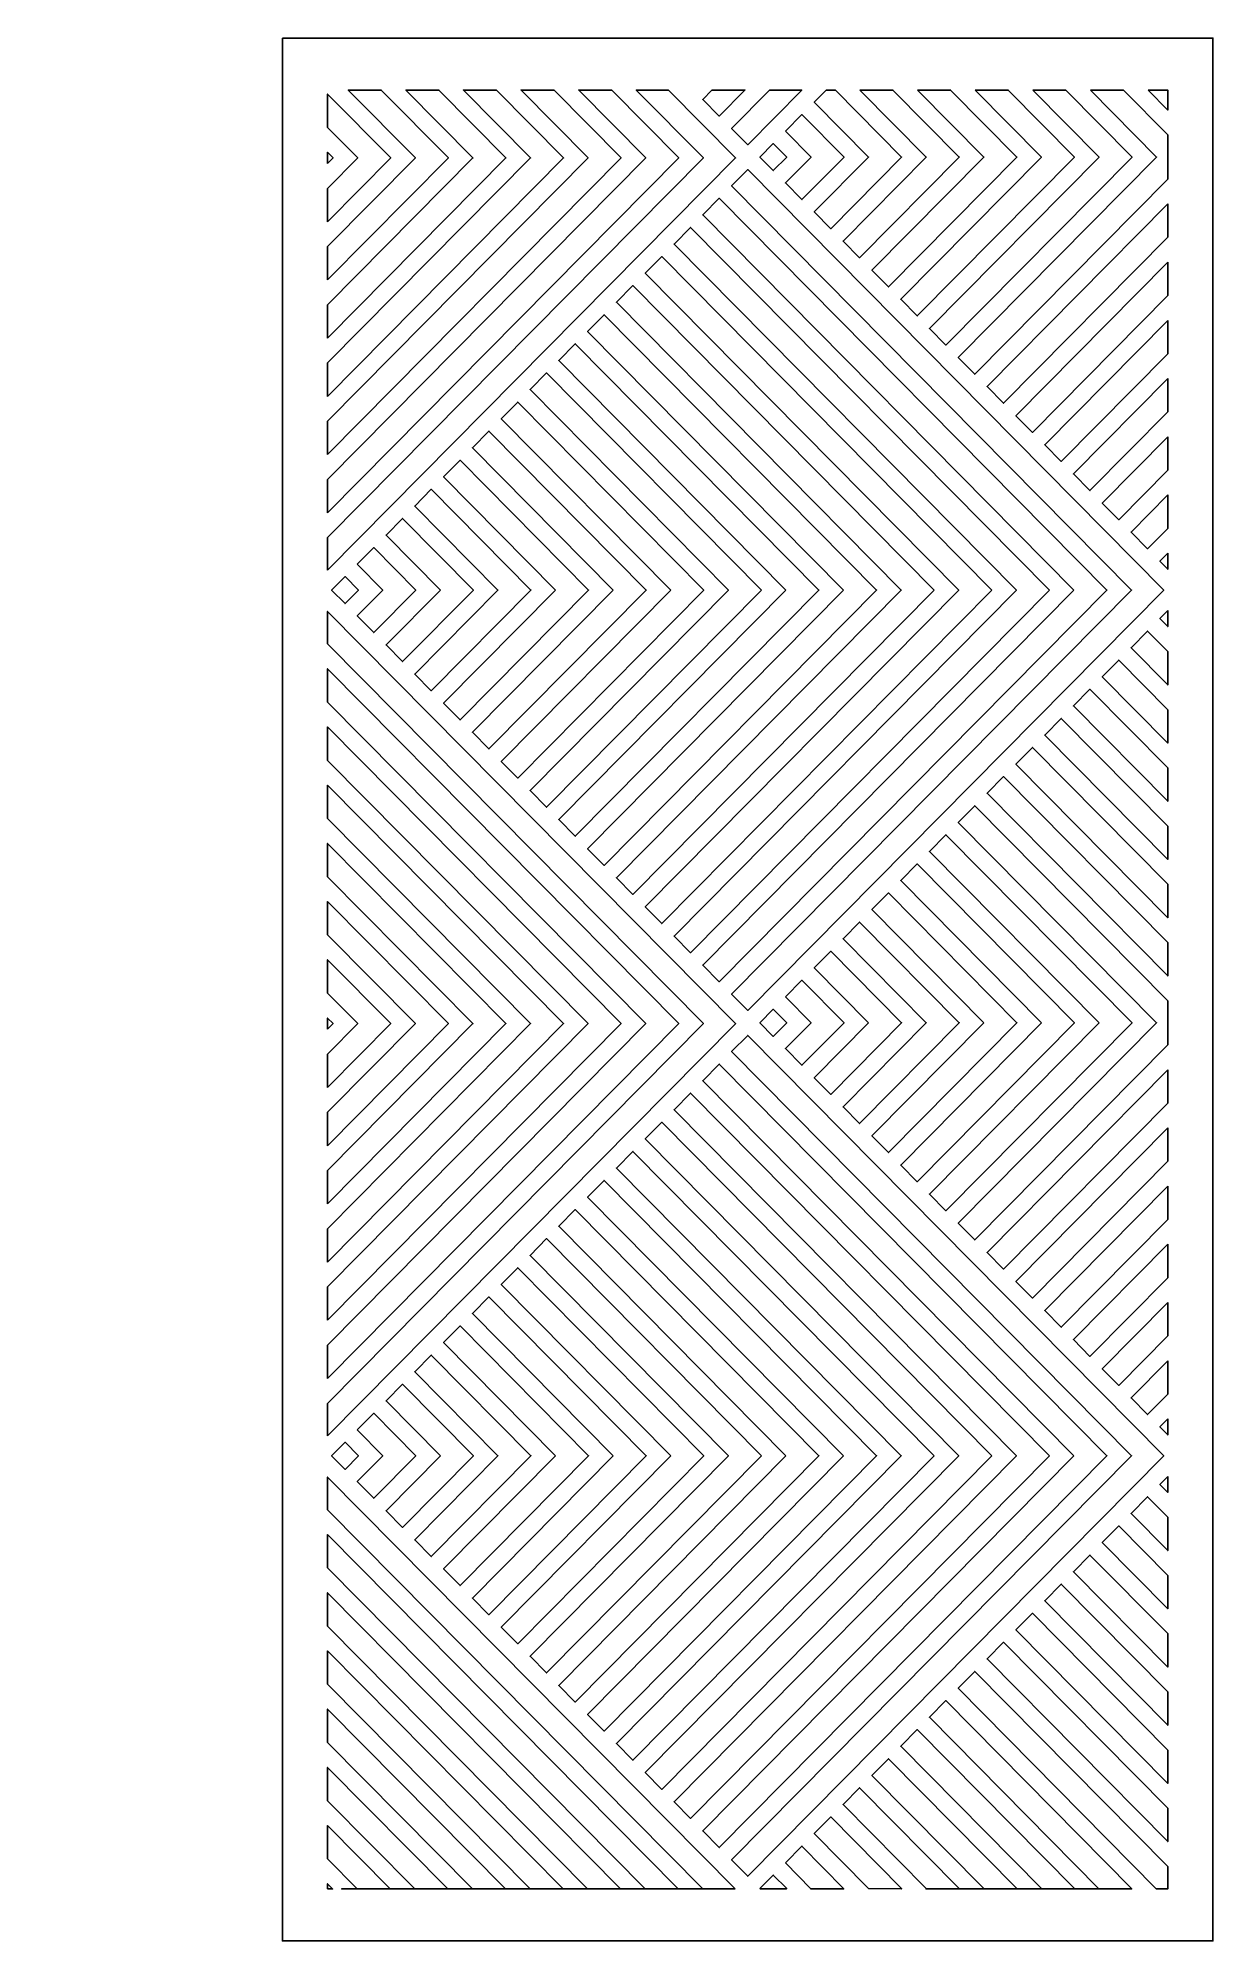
# Model space of a CAD drawing. Header units: centimetres. Extents: x -3.23 to 2.12, y -4.33 to 4.33.
import ezdxf

# ---------------------------------------------------------------- set-up
doc = ezdxf.new("R2010")
doc.units = ezdxf.units.CM
doc.header["$MEASUREMENT"] = 0
doc.layers.add('Layer 1', color=7, linetype='Continuous')

msp = doc.modelspace()

# ---------------------------------------------------------------- linework, layer by layer
at = {"layer": 'Layer 1', "color": 177}
for points, knots in [([(-2.1164, 4.33143), (-2.1164, 4.33143), (2.1164, 4.33143), (2.1164, 4.33143), (2.1164, 4.33143), (2.1164, 4.33143), (2.1164, -4.33142), (2.1164, -4.33142), (2.1164, -4.33142), (2.1164, -4.33142), (-2.1164, -4.33142), (-2.1164, -4.33142), (-2.1164, -4.33142), (-2.1164, -4.33142), (-2.1164, 4.33143), (-2.1164, 4.33143)], [0, 0, 0, 0, 0.2, 0.2, 0.2, 0.2, 0.4, 0.4, 0.4, 0.4, 0.6, 0.6, 0.6, 0.6, 1, 1, 1, 1]), ([(-1.9112, 2.43538), (-1.9112, 2.43538), (-1.9112, 2.58723), (-1.9112, 2.58723), (-1.9112, 2.58723), (-1.9112, 2.58723), (-0.72584, 3.78587), (-0.72584, 3.78587), (-0.72584, 3.78587), (-0.72584, 3.78587), (-1.03098, 4.09443), (-1.03098, 4.09443), (-1.03098, 4.09443), (-1.03098, 4.09443), (-0.88082, 4.09443), (-0.88082, 4.09443), (-0.88082, 4.09443), (-0.88082, 4.09443), (-0.57568, 3.78587), (-0.57568, 3.78587), (-0.57568, 3.78587), (-0.57568, 3.78587), (-1.9112, 2.43538), (-1.9112, 2.43538)], [0, 0, 0, 0, 0.1428571, 0.1428571, 0.1428571, 0.1428571, 0.2857143, 0.2857143, 0.2857143, 0.2857143, 0.4285714, 0.4285714, 0.4285714, 0.4285714, 0.5714286, 0.5714286, 0.5714286, 0.5714286, 0.7142857, 0.7142857, 0.7142857, 0.7142857, 1, 1, 1, 1]), ([(-1.9112, 2.70036), (-1.9112, 2.70036), (-1.9112, 2.8522), (-1.9112, 2.8522), (-1.9112, 2.8522), (-1.9112, 2.8522), (-0.98788, 3.78587), (-0.98788, 3.78587), (-0.98788, 3.78587), (-0.98788, 3.78587), (-1.29303, 4.09443), (-1.29303, 4.09443), (-1.29303, 4.09443), (-1.29303, 4.09443), (-1.14285, 4.09443), (-1.14285, 4.09443), (-1.14285, 4.09443), (-1.14285, 4.09443), (-0.83771, 3.78587), (-0.83771, 3.78587), (-0.83771, 3.78587), (-0.83771, 3.78587), (-1.9112, 2.70036), (-1.9112, 2.70036)], [0, 0, 0, 0, 0.1428571, 0.1428571, 0.1428571, 0.1428571, 0.2857143, 0.2857143, 0.2857143, 0.2857143, 0.4285714, 0.4285714, 0.4285714, 0.4285714, 0.5714286, 0.5714286, 0.5714286, 0.5714286, 0.7142857, 0.7142857, 0.7142857, 0.7142857, 1, 1, 1, 1]), ([(-1.9112, 2.96535), (-1.9112, 2.96535), (-1.9112, 3.11719), (-1.9112, 3.11719), (-1.9112, 3.11719), (-1.9112, 3.11719), (-1.24992, 3.78587), (-1.24992, 3.78587), (-1.24992, 3.78587), (-1.24992, 3.78587), (-1.24992, 3.78587), (-1.24992, 3.78587), (-1.24992, 3.78587), (-1.24992, 3.78587), (-1.55507, 4.09443), (-1.55507, 4.09443), (-1.55507, 4.09443), (-1.55507, 4.09443), (-1.40491, 4.09443), (-1.40491, 4.09443), (-1.40491, 4.09443), (-1.40491, 4.09443), (-1.09976, 3.78587), (-1.09976, 3.78587), (-1.09976, 3.78587), (-1.09976, 3.78587), (-1.9112, 2.96535), (-1.9112, 2.96535)], [0, 0, 0, 0, 0.125, 0.125, 0.125, 0.125, 0.25, 0.25, 0.25, 0.25, 0.375, 0.375, 0.375, 0.375, 0.5, 0.5, 0.5, 0.5, 0.625, 0.625, 0.625, 0.625, 0.75, 0.75, 0.75, 0.75, 1, 1, 1, 1]), ([(-1.9112, 2.1704), (-1.9112, 2.1704), (-1.9112, 2.32225), (-1.9112, 2.32225), (-1.9112, 2.32225), (-1.9112, 2.32225), (-0.4638, 3.78587), (-0.4638, 3.78587), (-0.4638, 3.78587), (-0.4638, 3.78587), (-0.76895, 4.09443), (-0.76895, 4.09443), (-0.76895, 4.09443), (-0.76895, 4.09443), (-0.61878, 4.09443), (-0.61878, 4.09443), (-0.61878, 4.09443), (-0.61878, 4.09443), (-0.31362, 3.78587), (-0.31362, 3.78587), (-0.31362, 3.78587), (-0.31362, 3.78587), (-1.9112, 2.1704), (-1.9112, 2.1704)], [0, 0, 0, 0, 0.1428571, 0.1428571, 0.1428571, 0.1428571, 0.2857143, 0.2857143, 0.2857143, 0.2857143, 0.4285714, 0.4285714, 0.4285714, 0.4285714, 0.5714286, 0.5714286, 0.5714286, 0.5714286, 0.7142857, 0.7142857, 0.7142857, 0.7142857, 1, 1, 1, 1]), ([(-1.9112, 3.23031), (-1.9112, 3.23031), (-1.9112, 3.38216), (-1.9112, 3.38216), (-1.9112, 3.38216), (-1.9112, 3.38216), (-1.51197, 3.78587), (-1.51197, 3.78587), (-1.51197, 3.78587), (-1.51197, 3.78587), (-1.81712, 4.09443), (-1.81712, 4.09443), (-1.81712, 4.09443), (-1.81712, 4.09443), (-1.66694, 4.09443), (-1.66694, 4.09443), (-1.66694, 4.09443), (-1.66694, 4.09443), (-1.3618, 3.78587), (-1.3618, 3.78587), (-1.3618, 3.78587), (-1.3618, 3.78587), (-1.3618, 3.78587), (-1.3618, 3.78587), (-1.3618, 3.78587), (-1.3618, 3.78587), (-1.3618, 3.78587), (-1.3618, 3.78587), (-1.3618, 3.78587), (-1.3618, 3.78587), (-1.9112, 3.23031), (-1.9112, 3.23031)], [0, 0, 0, 0, 0.1111111, 0.1111111, 0.1111111, 0.1111111, 0.2222222, 0.2222222, 0.2222222, 0.2222222, 0.3333333, 0.3333333, 0.3333333, 0.3333333, 0.4444444, 0.4444444, 0.4444444, 0.4444444, 0.5555556, 0.5555556, 0.5555556, 0.5555556, 0.6666667, 0.6666667, 0.6666667, 0.6666667, 0.7777778, 0.7777778, 0.7777778, 0.7777778, 1, 1, 1, 1]), ([(-1.9112, 1.90907), (-1.9112, 1.90907), (-1.9112, 2.05727), (-1.9112, 2.05727), (-1.9112, 2.05727), (-1.9112, 2.05727), (-0.20177, 3.78587), (-0.20177, 3.78587), (-0.20177, 3.78587), (-0.20177, 3.78587), (-0.50689, 4.09443), (-0.50689, 4.09443), (-0.50689, 4.09443), (-0.50689, 4.09443), (-0.36033, 4.09443), (-0.36033, 4.09443), (-0.36033, 4.09443), (-0.36033, 4.09443), (-0.05537, 3.78604), (-0.05537, 3.78604), (-0.05537, 3.78604), (-0.05537, 3.78604), (-0.05537, 3.78569), (-0.05537, 3.78569), (-0.05537, 3.78569), (-0.05537, 3.78569), (-1.9112, 1.90907), (-1.9112, 1.90907)], [0, 0, 0, 0, 0.125, 0.125, 0.125, 0.125, 0.25, 0.25, 0.25, 0.25, 0.375, 0.375, 0.375, 0.375, 0.5, 0.5, 0.5, 0.5, 0.625, 0.625, 0.625, 0.625, 0.75, 0.75, 0.75, 0.75, 1, 1, 1, 1]), ([(-1.9112, 3.49529), (-1.9112, 3.49529), (-1.9112, 3.64715), (-1.9112, 3.64715), (-1.9112, 3.64715), (-1.9112, 3.64715), (-1.77402, 3.78587), (-1.77402, 3.78587), (-1.77402, 3.78587), (-1.77402, 3.78587), (-1.9112, 3.9246), (-1.9112, 3.9246), (-1.9112, 3.9246), (-1.9112, 3.9246), (-1.9112, 4.07645), (-1.9112, 4.07645), (-1.9112, 4.07645), (-1.9112, 4.07645), (-1.62384, 3.78587), (-1.62384, 3.78587), (-1.62384, 3.78587), (-1.62384, 3.78587), (-1.9112, 3.49529), (-1.9112, 3.49529)], [0, 0, 0, 0, 0.1428571, 0.1428571, 0.1428571, 0.1428571, 0.2857143, 0.2857143, 0.2857143, 0.2857143, 0.4285714, 0.4285714, 0.4285714, 0.4285714, 0.5714286, 0.5714286, 0.5714286, 0.5714286, 0.7142857, 0.7142857, 0.7142857, 0.7142857, 1, 1, 1, 1]), ([(-0.16257, 4.09443), (-0.16257, 4.09443), (-0.0124, 4.09443), (-0.0124, 4.09443), (-0.0124, 4.09443), (-0.0124, 4.09443), (-0.12913, 3.9764), (-0.12913, 3.9764), (-0.12913, 3.9764), (-0.12913, 3.9764), (-0.20421, 4.05233), (-0.20421, 4.05233), (-0.20421, 4.05233), (-0.20421, 4.05233), (-0.16257, 4.09443), (-0.16257, 4.09443)], [0, 0, 0, 0, 0.2, 0.2, 0.2, 0.2, 0.4, 0.4, 0.4, 0.4, 0.6, 0.6, 0.6, 0.6, 1, 1, 1, 1]), ([(0.09947, 4.09443), (0.09947, 4.09443), (0.24603, 4.09443), (0.24603, 4.09443), (0.24603, 4.09443), (0.24603, 4.09443), (0.0001, 3.84573), (0.0001, 3.84573), (0.0001, 3.84573), (0.0001, 3.84573), (-0.07318, 3.91983), (-0.07318, 3.91983), (-0.07318, 3.91983), (-0.07318, 3.91983), (0.09947, 4.09443), (0.09947, 4.09443)], [0, 0, 0, 0, 0.2, 0.2, 0.2, 0.2, 0.4, 0.4, 0.4, 0.4, 0.6, 0.6, 0.6, 0.6, 1, 1, 1, 1]), ([(0.35683, 4.09443), (0.35683, 4.09443), (0.39901, 4.09443), (0.39901, 4.09443), (0.39901, 4.09443), (0.39901, 4.09443), (0.70035, 3.78973), (0.70035, 3.78973), (0.70035, 3.78973), (0.70035, 3.78973), (0.70035, 3.78973), (0.70035, 3.78973), (0.70035, 3.78973), (0.70035, 3.78973), (0.37791, 3.46368), (0.37791, 3.46368), (0.37791, 3.46368), (0.37791, 3.46368), (0.30283, 3.53961), (0.30283, 3.53961), (0.30283, 3.53961), (0.30283, 3.53961), (0.55018, 3.78973), (0.55018, 3.78973), (0.55018, 3.78973), (0.55018, 3.78973), (0.30283, 4.03984), (0.30283, 4.03984), (0.30283, 4.03984), (0.30283, 4.03984), (0.35683, 4.09443), (0.35683, 4.09443)], [0, 0, 0, 0, 0.1111111, 0.1111111, 0.1111111, 0.1111111, 0.2222222, 0.2222222, 0.2222222, 0.2222222, 0.3333333, 0.3333333, 0.3333333, 0.3333333, 0.4444444, 0.4444444, 0.4444444, 0.4444444, 0.5555556, 0.5555556, 0.5555556, 0.5555556, 0.6666667, 0.6666667, 0.6666667, 0.6666667, 0.7777778, 0.7777778, 0.7777778, 0.7777778, 1, 1, 1, 1]), ([(0.51086, 4.09443), (0.51086, 4.09443), (0.66099, 4.09443), (0.66099, 4.09443), (0.66099, 4.09443), (0.66099, 4.09443), (0.96221, 3.78973), (0.96221, 3.78973), (0.96221, 3.78973), (0.96221, 3.78973), (0.96239, 3.78973), (0.96239, 3.78973), (0.96239, 3.78973), (0.96239, 3.78973), (0.96231, 3.78963), (0.96231, 3.78963), (0.96231, 3.78963), (0.96231, 3.78963), (0.96239, 3.78955), (0.96239, 3.78955), (0.96239, 3.78955), (0.96239, 3.78955), (0.96221, 3.78955), (0.96221, 3.78955), (0.96221, 3.78955), (0.96221, 3.78955), (0.50894, 3.33119), (0.50894, 3.33119), (0.50894, 3.33119), (0.50894, 3.33119), (0.43386, 3.40711), (0.43386, 3.40711), (0.43386, 3.40711), (0.43386, 3.40711), (0.81213, 3.78963), (0.81213, 3.78963), (0.81213, 3.78963), (0.81213, 3.78963), (0.51086, 4.09443), (0.51086, 4.09443)], [0, 0, 0, 0, 0.0909091, 0.0909091, 0.0909091, 0.0909091, 0.1818182, 0.1818182, 0.1818182, 0.1818182, 0.2727273, 0.2727273, 0.2727273, 0.2727273, 0.3636364, 0.3636364, 0.3636364, 0.3636364, 0.4545455, 0.4545455, 0.4545455, 0.4545455, 0.5454545, 0.5454545, 0.5454545, 0.5454545, 0.6363636, 0.6363636, 0.6363636, 0.6363636, 0.7272727, 0.7272727, 0.7272727, 0.7272727, 0.8181818, 0.8181818, 0.8181818, 0.8181818, 1, 1, 1, 1]), ([(0.77293, 4.09443), (0.77293, 4.09443), (0.92309, 4.09443), (0.92309, 4.09443), (0.92309, 4.09443), (0.92309, 4.09443), (1.22442, 3.78973), (1.22442, 3.78973), (1.22442, 3.78973), (1.22442, 3.78973), (0.63995, 3.19871), (0.63995, 3.19871), (0.63995, 3.19871), (0.63995, 3.19871), (0.56487, 3.27463), (0.56487, 3.27463), (0.56487, 3.27463), (0.56487, 3.27463), (1.07426, 3.78973), (1.07426, 3.78973), (1.07426, 3.78973), (1.07426, 3.78973), (0.77293, 4.09443), (0.77293, 4.09443)], [0, 0, 0, 0, 0.1428571, 0.1428571, 0.1428571, 0.1428571, 0.2857143, 0.2857143, 0.2857143, 0.2857143, 0.4285714, 0.4285714, 0.4285714, 0.4285714, 0.5714286, 0.5714286, 0.5714286, 0.5714286, 0.7142857, 0.7142857, 0.7142857, 0.7142857, 1, 1, 1, 1]), ([(1.03497, 4.09443), (1.03497, 4.09443), (1.18514, 4.09443), (1.18514, 4.09443), (1.18514, 4.09443), (1.18514, 4.09443), (1.48647, 3.78973), (1.48647, 3.78973), (1.48647, 3.78973), (1.48647, 3.78973), (0.77098, 3.06621), (0.77098, 3.06621), (0.77098, 3.06621), (0.77098, 3.06621), (0.6959, 3.14214), (0.6959, 3.14214), (0.6959, 3.14214), (0.6959, 3.14214), (1.33631, 3.78973), (1.33631, 3.78973), (1.33631, 3.78973), (1.33631, 3.78973), (1.03497, 4.09443), (1.03497, 4.09443)], [0, 0, 0, 0, 0.1428571, 0.1428571, 0.1428571, 0.1428571, 0.2857143, 0.2857143, 0.2857143, 0.2857143, 0.4285714, 0.4285714, 0.4285714, 0.4285714, 0.5714286, 0.5714286, 0.5714286, 0.5714286, 0.7142857, 0.7142857, 0.7142857, 0.7142857, 1, 1, 1, 1]), ([(1.29701, 4.09443), (1.29701, 4.09443), (1.44718, 4.09443), (1.44718, 4.09443), (1.44718, 4.09443), (1.44718, 4.09443), (1.74852, 3.78973), (1.74852, 3.78973), (1.74852, 3.78973), (1.74852, 3.78973), (0.902, 2.93372), (0.902, 2.93372), (0.902, 2.93372), (0.902, 2.93372), (0.82692, 3.00965), (0.82692, 3.00965), (0.82692, 3.00965), (0.82692, 3.00965), (1.59835, 3.78973), (1.59835, 3.78973), (1.59835, 3.78973), (1.59835, 3.78973), (1.29701, 4.09443), (1.29701, 4.09443)], [0, 0, 0, 0, 0.1428571, 0.1428571, 0.1428571, 0.1428571, 0.2857143, 0.2857143, 0.2857143, 0.2857143, 0.4285714, 0.4285714, 0.4285714, 0.4285714, 0.5714286, 0.5714286, 0.5714286, 0.5714286, 0.7142857, 0.7142857, 0.7142857, 0.7142857, 1, 1, 1, 1]), ([(1.55906, 4.09443), (1.55906, 4.09443), (1.70922, 4.09443), (1.70922, 4.09443), (1.70922, 4.09443), (1.70922, 4.09443), (1.91119, 3.89019), (1.91119, 3.89019), (1.91119, 3.89019), (1.91119, 3.89019), (1.91119, 3.68926), (1.91119, 3.68926), (1.91119, 3.68926), (1.91119, 3.68926), (1.03303, 2.80123), (1.03303, 2.80123), (1.03303, 2.80123), (1.03303, 2.80123), (0.95794, 2.87715), (0.95794, 2.87715), (0.95794, 2.87715), (0.95794, 2.87715), (1.8604, 3.78973), (1.8604, 3.78973), (1.8604, 3.78973), (1.8604, 3.78973), (1.55906, 4.09443), (1.55906, 4.09443)], [0, 0, 0, 0, 0.125, 0.125, 0.125, 0.125, 0.25, 0.25, 0.25, 0.25, 0.375, 0.375, 0.375, 0.375, 0.5, 0.5, 0.5, 0.5, 0.625, 0.625, 0.625, 0.625, 0.75, 0.75, 0.75, 0.75, 1, 1, 1, 1]), ([(1.8211, 4.09443), (1.8211, 4.09443), (1.91119, 4.09443), (1.91119, 4.09443), (1.91119, 4.09443), (1.91119, 4.09443), (1.91119, 4.00332), (1.91119, 4.00332), (1.91119, 4.00332), (1.91119, 4.00332), (1.8211, 4.09443), (1.8211, 4.09443)], [0, 0, 0, 0, 0.25, 0.25, 0.25, 0.25, 0.5, 0.5, 0.5, 0.5, 1, 1, 1, 1]), ([(0.17181, 3.90734), (0.17181, 3.90734), (0.24689, 3.98328), (0.24689, 3.98328), (0.24689, 3.98328), (0.24689, 3.98328), (0.4383, 3.78973), (0.4383, 3.78973), (0.4383, 3.78973), (0.4383, 3.78973), (0.24689, 3.59618), (0.24689, 3.59618), (0.24689, 3.59618), (0.24689, 3.59618), (0.17181, 3.6721), (0.17181, 3.6721), (0.17181, 3.6721), (0.17181, 3.6721), (0.28813, 3.78973), (0.28813, 3.78973), (0.28813, 3.78973), (0.28813, 3.78973), (0.17181, 3.90734), (0.17181, 3.90734)], [0, 0, 0, 0, 0.1428571, 0.1428571, 0.1428571, 0.1428571, 0.2857143, 0.2857143, 0.2857143, 0.2857143, 0.4285714, 0.4285714, 0.4285714, 0.4285714, 0.5714286, 0.5714286, 0.5714286, 0.5714286, 0.7142857, 0.7142857, 0.7142857, 0.7142857, 1, 1, 1, 1]), ([(0.05549, 3.78973), (0.05549, 3.78973), (0.05549, 3.78973), (0.05549, 3.78973), (0.05549, 3.78973), (0.05549, 3.78973), (0.11644, 3.72809), (0.11644, 3.72809), (0.11644, 3.72809), (0.11644, 3.72809), (0.1774, 3.78973), (0.1774, 3.78973), (0.1774, 3.78973), (0.1774, 3.78973), (0.1774, 3.78973), (0.1774, 3.78973), (0.1774, 3.78973), (0.1774, 3.78973), (0.1774, 3.78973), (0.1774, 3.78973), (0.1774, 3.78973), (0.1774, 3.78973), (0.11644, 3.85135), (0.11644, 3.85135), (0.11644, 3.85135), (0.11644, 3.85135), (0.05549, 3.78973), (0.05549, 3.78973)], [0, 0, 0, 0, 0.125, 0.125, 0.125, 0.125, 0.25, 0.25, 0.25, 0.25, 0.375, 0.375, 0.375, 0.375, 0.5, 0.5, 0.5, 0.5, 0.625, 0.625, 0.625, 0.625, 0.75, 0.75, 0.75, 0.75, 1, 1, 1, 1]), ([(-1.9112, 3.76028), (-1.9112, 3.76028), (-1.9112, 3.81147), (-1.9112, 3.81147), (-1.9112, 3.81147), (-1.9112, 3.81147), (-1.88589, 3.78587), (-1.88589, 3.78587), (-1.88589, 3.78587), (-1.88589, 3.78587), (-1.9112, 3.76028), (-1.9112, 3.76028)], [0, 0, 0, 0, 0.25, 0.25, 0.25, 0.25, 0.5, 0.5, 0.5, 0.5, 1, 1, 1, 1]), ([(1.8928, 1.8187), (1.8928, 1.8187), (1.8928, 1.81834), (1.8928, 1.81834), (1.8928, 1.81834), (1.8928, 1.81834), (0.0001, -0.09558), (0.0001, -0.09558), (0.0001, -0.09558), (0.0001, -0.09558), (-0.07318, -0.02147), (-0.07318, -0.02147), (-0.07318, -0.02147), (-0.07318, -0.02147), (1.74642, 1.81853), (1.74642, 1.81853), (1.74642, 1.81853), (1.74642, 1.81853), (-0.07318, 3.65851), (-0.07318, 3.65851), (-0.07318, 3.65851), (-0.07318, 3.65851), (0.0001, 3.73262), (0.0001, 3.73262), (0.0001, 3.73262), (0.0001, 3.73262), (1.8928, 1.8187), (1.8928, 1.8187)], [0, 0, 0, 0, 0.125, 0.125, 0.125, 0.125, 0.25, 0.25, 0.25, 0.25, 0.375, 0.375, 0.375, 0.375, 0.5, 0.5, 0.5, 0.5, 0.625, 0.625, 0.625, 0.625, 0.75, 0.75, 0.75, 0.75, 1, 1, 1, 1]), ([(1.48436, 1.81853), (1.48436, 1.81853), (-0.20421, 0.11102), (-0.20421, 0.11102), (-0.20421, 0.11102), (-0.20421, 0.11102), (-0.12913, 0.0351), (-0.12913, 0.0351), (-0.12913, 0.0351), (-0.12913, 0.0351), (1.63453, 1.81853), (1.63453, 1.81853), (1.63453, 1.81853), (1.63453, 1.81853), (-0.12913, 3.60194), (-0.12913, 3.60194), (-0.12913, 3.60194), (-0.12913, 3.60194), (-0.20421, 3.52602), (-0.20421, 3.52602), (-0.20421, 3.52602), (-0.20421, 3.52602), (1.48436, 1.81853), (1.48436, 1.81853)], [0, 0, 0, 0, 0.1428571, 0.1428571, 0.1428571, 0.1428571, 0.2857143, 0.2857143, 0.2857143, 0.2857143, 0.4285714, 0.4285714, 0.4285714, 0.4285714, 0.5714286, 0.5714286, 0.5714286, 0.5714286, 0.7142857, 0.7142857, 0.7142857, 0.7142857, 1, 1, 1, 1]), ([(1.91119, 3.57613), (1.91119, 3.57613), (1.91119, 3.42428), (1.91119, 3.42428), (1.91119, 3.42428), (1.91119, 3.42428), (1.16404, 2.66875), (1.16404, 2.66875), (1.16404, 2.66875), (1.16404, 2.66875), (1.08896, 2.74467), (1.08896, 2.74467), (1.08896, 2.74467), (1.08896, 2.74467), (1.91119, 3.57613), (1.91119, 3.57613)], [0, 0, 0, 0, 0.2, 0.2, 0.2, 0.2, 0.4, 0.4, 0.4, 0.4, 0.6, 0.6, 0.6, 0.6, 1, 1, 1, 1]), ([(1.3725, 1.81853), (1.3725, 1.81853), (-0.26015, 0.16759), (-0.26015, 0.16759), (-0.26015, 0.16759), (-0.26015, 0.16759), (-0.33523, 0.24352), (-0.33523, 0.24352), (-0.33523, 0.24352), (-0.33523, 0.24352), (1.22233, 1.81853), (1.22233, 1.81853), (1.22233, 1.81853), (1.22233, 1.81853), (-0.33523, 3.39354), (-0.33523, 3.39354), (-0.33523, 3.39354), (-0.33523, 3.39354), (-0.26015, 3.46946), (-0.26015, 3.46946), (-0.26015, 3.46946), (-0.26015, 3.46946), (1.3725, 1.81853), (1.3725, 1.81853)], [0, 0, 0, 0, 0.1428571, 0.1428571, 0.1428571, 0.1428571, 0.2857143, 0.2857143, 0.2857143, 0.2857143, 0.4285714, 0.4285714, 0.4285714, 0.4285714, 0.5714286, 0.5714286, 0.5714286, 0.5714286, 0.7142857, 0.7142857, 0.7142857, 0.7142857, 1, 1, 1, 1]), ([(1.11046, 1.81853), (1.11046, 1.81853), (-0.39117, 0.30007), (-0.39117, 0.30007), (-0.39117, 0.30007), (-0.39117, 0.30007), (-0.46626, 0.376), (-0.46626, 0.376), (-0.46626, 0.376), (-0.46626, 0.376), (0.96029, 1.81853), (0.96029, 1.81853), (0.96029, 1.81853), (0.96029, 1.81853), (-0.46626, 3.26104), (-0.46626, 3.26104), (-0.46626, 3.26104), (-0.46626, 3.26104), (-0.39117, 3.33697), (-0.39117, 3.33697), (-0.39117, 3.33697), (-0.39117, 3.33697), (1.11046, 1.81853), (1.11046, 1.81853)], [0, 0, 0, 0, 0.1428571, 0.1428571, 0.1428571, 0.1428571, 0.2857143, 0.2857143, 0.2857143, 0.2857143, 0.4285714, 0.4285714, 0.4285714, 0.4285714, 0.5714286, 0.5714286, 0.5714286, 0.5714286, 0.7142857, 0.7142857, 0.7142857, 0.7142857, 1, 1, 1, 1]), ([(1.91119, 3.31115), (1.91119, 3.31115), (1.91119, 3.15929), (1.91119, 3.15929), (1.91119, 3.15929), (1.91119, 3.15929), (1.29507, 2.53626), (1.29507, 2.53626), (1.29507, 2.53626), (1.29507, 2.53626), (1.21998, 2.61218), (1.21998, 2.61218), (1.21998, 2.61218), (1.21998, 2.61218), (1.91119, 3.31115), (1.91119, 3.31115)], [0, 0, 0, 0, 0.2, 0.2, 0.2, 0.2, 0.4, 0.4, 0.4, 0.4, 0.6, 0.6, 0.6, 0.6, 1, 1, 1, 1]), ([(0.84841, 1.81853), (0.84841, 1.81853), (-0.52219, 3.20448), (-0.52219, 3.20448), (-0.52219, 3.20448), (-0.52219, 3.20448), (-0.59727, 3.12855), (-0.59727, 3.12855), (-0.59727, 3.12855), (-0.59727, 3.12855), (0.69824, 1.81853), (0.69824, 1.81853), (0.69824, 1.81853), (0.69824, 1.81853), (0.69824, 1.81853), (0.69824, 1.81853), (0.69824, 1.81853), (0.69824, 1.81853), (-0.59727, 0.50849), (-0.59727, 0.50849), (-0.59727, 0.50849), (-0.59727, 0.50849), (-0.52219, 0.43257), (-0.52219, 0.43257), (-0.52219, 0.43257), (-0.52219, 0.43257), (0.84841, 1.81853), (0.84841, 1.81853)], [0, 0, 0, 0, 0.125, 0.125, 0.125, 0.125, 0.25, 0.25, 0.25, 0.25, 0.375, 0.375, 0.375, 0.375, 0.5, 0.5, 0.5, 0.5, 0.625, 0.625, 0.625, 0.625, 0.75, 0.75, 0.75, 0.75, 1, 1, 1, 1]), ([(0.4362, 1.81853), (0.4362, 1.81853), (-0.7283, 0.64098), (-0.7283, 0.64098), (-0.7283, 0.64098), (-0.7283, 0.64098), (-0.65321, 0.56505), (-0.65321, 0.56505), (-0.65321, 0.56505), (-0.65321, 0.56505), (0.58636, 1.81853), (0.58636, 1.81853), (0.58636, 1.81853), (0.58636, 1.81853), (0.58636, 1.81853), (0.58636, 1.81853), (0.58636, 1.81853), (0.58636, 1.81853), (0.58636, 1.81853), (0.58636, 1.81853), (0.58636, 1.81853), (0.58636, 1.81853), (-0.65321, 3.07199), (-0.65321, 3.07199), (-0.65321, 3.07199), (-0.65321, 3.07199), (-0.7283, 2.99606), (-0.7283, 2.99606), (-0.7283, 2.99606), (-0.7283, 2.99606), (0.4362, 1.81853), (0.4362, 1.81853)], [0, 0, 0, 0, 0.1111111, 0.1111111, 0.1111111, 0.1111111, 0.2222222, 0.2222222, 0.2222222, 0.2222222, 0.3333333, 0.3333333, 0.3333333, 0.3333333, 0.4444444, 0.4444444, 0.4444444, 0.4444444, 0.5555556, 0.5555556, 0.5555556, 0.5555556, 0.6666667, 0.6666667, 0.6666667, 0.6666667, 0.7777778, 0.7777778, 0.7777778, 0.7777778, 1, 1, 1, 1]), ([(1.91119, 3.04617), (1.91119, 3.04617), (1.91119, 2.89432), (1.91119, 2.89432), (1.91119, 2.89432), (1.91119, 2.89432), (1.42609, 2.40376), (1.42609, 2.40376), (1.42609, 2.40376), (1.42609, 2.40376), (1.35101, 2.47968), (1.35101, 2.47968), (1.35101, 2.47968), (1.35101, 2.47968), (1.91119, 3.04617), (1.91119, 3.04617)], [0, 0, 0, 0, 0.2, 0.2, 0.2, 0.2, 0.4, 0.4, 0.4, 0.4, 0.6, 0.6, 0.6, 0.6, 1, 1, 1, 1]), ([(0.17415, 1.81853), (0.17415, 1.81853), (-0.85932, 0.77347), (-0.85932, 0.77347), (-0.85932, 0.77347), (-0.85932, 0.77347), (-0.78424, 0.69755), (-0.78424, 0.69755), (-0.78424, 0.69755), (-0.78424, 0.69755), (0.32433, 1.81853), (0.32433, 1.81853), (0.32433, 1.81853), (0.32433, 1.81853), (-0.78424, 2.9395), (-0.78424, 2.9395), (-0.78424, 2.9395), (-0.78424, 2.9395), (-0.85932, 2.86358), (-0.85932, 2.86358), (-0.85932, 2.86358), (-0.85932, 2.86358), (0.17415, 1.81853), (0.17415, 1.81853)], [0, 0, 0, 0, 0.1428571, 0.1428571, 0.1428571, 0.1428571, 0.2857143, 0.2857143, 0.2857143, 0.2857143, 0.4285714, 0.4285714, 0.4285714, 0.4285714, 0.5714286, 0.5714286, 0.5714286, 0.5714286, 0.7142857, 0.7142857, 0.7142857, 0.7142857, 1, 1, 1, 1]), ([(0.06228, 1.81853), (0.06228, 1.81853), (-0.91525, 2.80701), (-0.91525, 2.80701), (-0.91525, 2.80701), (-0.91525, 2.80701), (-0.99033, 2.73109), (-0.99033, 2.73109), (-0.99033, 2.73109), (-0.99033, 2.73109), (-0.08788, 1.81853), (-0.08788, 1.81853), (-0.08788, 1.81853), (-0.08788, 1.81853), (-0.99033, 0.90596), (-0.99033, 0.90596), (-0.99033, 0.90596), (-0.99033, 0.90596), (-0.91525, 0.83004), (-0.91525, 0.83004), (-0.91525, 0.83004), (-0.91525, 0.83004), (0.06228, 1.81853), (0.06228, 1.81853)], [0, 0, 0, 0, 0.1428571, 0.1428571, 0.1428571, 0.1428571, 0.2857143, 0.2857143, 0.2857143, 0.2857143, 0.4285714, 0.4285714, 0.4285714, 0.4285714, 0.5714286, 0.5714286, 0.5714286, 0.5714286, 0.7142857, 0.7142857, 0.7142857, 0.7142857, 1, 1, 1, 1]), ([(1.91119, 2.78119), (1.91119, 2.78119), (1.91119, 2.62933), (1.91119, 2.62933), (1.91119, 2.62933), (1.91119, 2.62933), (1.5571, 2.27127), (1.5571, 2.27127), (1.5571, 2.27127), (1.5571, 2.27127), (1.48203, 2.3472), (1.48203, 2.3472), (1.48203, 2.3472), (1.48203, 2.3472), (1.91119, 2.78119), (1.91119, 2.78119)], [0, 0, 0, 0, 0.2, 0.2, 0.2, 0.2, 0.4, 0.4, 0.4, 0.4, 0.6, 0.6, 0.6, 0.6, 1, 1, 1, 1]), ([(-0.34994, 1.81853), (-0.34994, 1.81853), (-1.12136, 1.03845), (-1.12136, 1.03845), (-1.12136, 1.03845), (-1.12136, 1.03845), (-1.04628, 0.96252), (-1.04628, 0.96252), (-1.04628, 0.96252), (-1.04628, 0.96252), (-0.19976, 1.81853), (-0.19976, 1.81853), (-0.19976, 1.81853), (-0.19976, 1.81853), (-1.04628, 2.67452), (-1.04628, 2.67452), (-1.04628, 2.67452), (-1.04628, 2.67452), (-1.12136, 2.5986), (-1.12136, 2.5986), (-1.12136, 2.5986), (-1.12136, 2.5986), (-0.34994, 1.81853), (-0.34994, 1.81853)], [0, 0, 0, 0, 0.1428571, 0.1428571, 0.1428571, 0.1428571, 0.2857143, 0.2857143, 0.2857143, 0.2857143, 0.4285714, 0.4285714, 0.4285714, 0.4285714, 0.5714286, 0.5714286, 0.5714286, 0.5714286, 0.7142857, 0.7142857, 0.7142857, 0.7142857, 1, 1, 1, 1]), ([(-0.61198, 1.81853), (-0.61198, 1.81853), (-1.25239, 1.17094), (-1.25239, 1.17094), (-1.25239, 1.17094), (-1.25239, 1.17094), (-1.17729, 1.09501), (-1.17729, 1.09501), (-1.17729, 1.09501), (-1.17729, 1.09501), (-0.46179, 1.81853), (-0.46179, 1.81853), (-0.46179, 1.81853), (-0.46179, 1.81853), (-1.17729, 2.54203), (-1.17729, 2.54203), (-1.17729, 2.54203), (-1.17729, 2.54203), (-1.25239, 2.46611), (-1.25239, 2.46611), (-1.25239, 2.46611), (-1.25239, 2.46611), (-0.61198, 1.81853), (-0.61198, 1.81853)], [0, 0, 0, 0, 0.1428571, 0.1428571, 0.1428571, 0.1428571, 0.2857143, 0.2857143, 0.2857143, 0.2857143, 0.4285714, 0.4285714, 0.4285714, 0.4285714, 0.5714286, 0.5714286, 0.5714286, 0.5714286, 0.7142857, 0.7142857, 0.7142857, 0.7142857, 1, 1, 1, 1]), ([(1.91119, 2.51622), (1.91119, 2.51622), (1.91119, 2.36437), (1.91119, 2.36437), (1.91119, 2.36437), (1.91119, 2.36437), (1.68814, 2.13879), (1.68814, 2.13879), (1.68814, 2.13879), (1.68814, 2.13879), (1.61304, 2.21471), (1.61304, 2.21471), (1.61304, 2.21471), (1.61304, 2.21471), (1.91119, 2.51622), (1.91119, 2.51622)], [0, 0, 0, 0, 0.2, 0.2, 0.2, 0.2, 0.4, 0.4, 0.4, 0.4, 0.6, 0.6, 0.6, 0.6, 1, 1, 1, 1]), ([(-0.87402, 1.81853), (-0.87402, 1.81853), (-1.3834, 1.30343), (-1.3834, 1.30343), (-1.3834, 1.30343), (-1.3834, 1.30343), (-1.30833, 1.22751), (-1.30833, 1.22751), (-1.30833, 1.22751), (-1.30833, 1.22751), (-0.72384, 1.81853), (-0.72384, 1.81853), (-0.72384, 1.81853), (-0.72384, 1.81853), (-1.30833, 2.40955), (-1.30833, 2.40955), (-1.30833, 2.40955), (-1.30833, 2.40955), (-1.3834, 2.33362), (-1.3834, 2.33362), (-1.3834, 2.33362), (-1.3834, 2.33362), (-0.87402, 1.81853), (-0.87402, 1.81853)], [0, 0, 0, 0, 0.1428571, 0.1428571, 0.1428571, 0.1428571, 0.2857143, 0.2857143, 0.2857143, 0.2857143, 0.4285714, 0.4285714, 0.4285714, 0.4285714, 0.5714286, 0.5714286, 0.5714286, 0.5714286, 0.7142857, 0.7142857, 0.7142857, 0.7142857, 1, 1, 1, 1]), ([(-0.98588, 1.81834), (-0.98588, 1.81834), (-0.98606, 1.81834), (-0.98606, 1.81834), (-0.98606, 1.81834), (-0.98606, 1.81834), (-1.43934, 1.35999), (-1.43934, 1.35999), (-1.43934, 1.35999), (-1.43934, 1.35999), (-1.51442, 1.43591), (-1.51442, 1.43591), (-1.51442, 1.43591), (-1.51442, 1.43591), (-1.13615, 1.81843), (-1.13615, 1.81843), (-1.13615, 1.81843), (-1.13615, 1.81843), (-1.51442, 2.20113), (-1.51442, 2.20113), (-1.51442, 2.20113), (-1.51442, 2.20113), (-1.43934, 2.27705), (-1.43934, 2.27705), (-1.43934, 2.27705), (-1.43934, 2.27705), (-0.98606, 1.81853), (-0.98606, 1.81853), (-0.98606, 1.81853), (-0.98606, 1.81853), (-0.98588, 1.81853), (-0.98588, 1.81853), (-0.98588, 1.81853), (-0.98588, 1.81853), (-0.98597, 1.81843), (-0.98597, 1.81843), (-0.98597, 1.81843), (-0.98597, 1.81843), (-0.98588, 1.81834), (-0.98588, 1.81834)], [0, 0, 0, 0, 0.0909091, 0.0909091, 0.0909091, 0.0909091, 0.1818182, 0.1818182, 0.1818182, 0.1818182, 0.2727273, 0.2727273, 0.2727273, 0.2727273, 0.3636364, 0.3636364, 0.3636364, 0.3636364, 0.4545455, 0.4545455, 0.4545455, 0.4545455, 0.5454545, 0.5454545, 0.5454545, 0.5454545, 0.6363636, 0.6363636, 0.6363636, 0.6363636, 0.7272727, 0.7272727, 0.7272727, 0.7272727, 0.8181818, 0.8181818, 0.8181818, 0.8181818, 1, 1, 1, 1]), ([(1.91119, 2.25123), (1.91119, 2.25123), (1.91119, 2.09938), (1.91119, 2.09938), (1.91119, 2.09938), (1.91119, 2.09938), (1.81915, 2.0063), (1.81915, 2.0063), (1.81915, 2.0063), (1.81915, 2.0063), (1.74406, 2.08222), (1.74406, 2.08222), (1.74406, 2.08222), (1.74406, 2.08222), (1.91119, 2.25123), (1.91119, 2.25123)], [0, 0, 0, 0, 0.2, 0.2, 0.2, 0.2, 0.4, 0.4, 0.4, 0.4, 0.6, 0.6, 0.6, 0.6, 1, 1, 1, 1]), ([(-1.39809, 1.81853), (-1.39809, 1.81853), (-1.64545, 1.5684), (-1.64545, 1.5684), (-1.64545, 1.5684), (-1.64545, 1.5684), (-1.57035, 1.49248), (-1.57035, 1.49248), (-1.57035, 1.49248), (-1.57035, 1.49248), (-1.24793, 1.81853), (-1.24793, 1.81853), (-1.24793, 1.81853), (-1.24793, 1.81853), (-1.24793, 1.81853), (-1.24793, 1.81853), (-1.24793, 1.81853), (-1.24793, 1.81853), (-1.57035, 2.14456), (-1.57035, 2.14456), (-1.57035, 2.14456), (-1.57035, 2.14456), (-1.64545, 2.06863), (-1.64545, 2.06863), (-1.64545, 2.06863), (-1.64545, 2.06863), (-1.39809, 1.81853), (-1.39809, 1.81853)], [0, 0, 0, 0, 0.125, 0.125, 0.125, 0.125, 0.25, 0.25, 0.25, 0.25, 0.375, 0.375, 0.375, 0.375, 0.5, 0.5, 0.5, 0.5, 0.625, 0.625, 0.625, 0.625, 0.75, 0.75, 0.75, 0.75, 1, 1, 1, 1]), ([(-1.77647, 1.93616), (-1.77647, 1.93616), (-1.70138, 2.01208), (-1.70138, 2.01208), (-1.70138, 2.01208), (-1.70138, 2.01208), (-1.50997, 1.81853), (-1.50997, 1.81853), (-1.50997, 1.81853), (-1.50997, 1.81853), (-1.70138, 1.62496), (-1.70138, 1.62496), (-1.70138, 1.62496), (-1.70138, 1.62496), (-1.77647, 1.7009), (-1.77647, 1.7009), (-1.77647, 1.7009), (-1.77647, 1.7009), (-1.66014, 1.81853), (-1.66014, 1.81853), (-1.66014, 1.81853), (-1.66014, 1.81853), (-1.77647, 1.93616), (-1.77647, 1.93616)], [0, 0, 0, 0, 0.1428571, 0.1428571, 0.1428571, 0.1428571, 0.2857143, 0.2857143, 0.2857143, 0.2857143, 0.4285714, 0.4285714, 0.4285714, 0.4285714, 0.5714286, 0.5714286, 0.5714286, 0.5714286, 0.7142857, 0.7142857, 0.7142857, 0.7142857, 1, 1, 1, 1]), ([(1.91119, 1.98626), (1.91119, 1.98626), (1.91119, 1.91321), (1.91119, 1.91321), (1.91119, 1.91321), (1.91119, 1.91321), (1.87508, 1.94973), (1.87508, 1.94973), (1.87508, 1.94973), (1.87508, 1.94973), (1.91119, 1.98626), (1.91119, 1.98626)], [0, 0, 0, 0, 0.25, 0.25, 0.25, 0.25, 0.5, 0.5, 0.5, 0.5, 1, 1, 1, 1]), ([(-1.8928, 1.81853), (-1.8928, 1.81853), (-1.8928, 1.81853), (-1.8928, 1.81853), (-1.8928, 1.81853), (-1.8928, 1.81853), (-1.83184, 1.75689), (-1.83184, 1.75689), (-1.83184, 1.75689), (-1.83184, 1.75689), (-1.77088, 1.81853), (-1.77088, 1.81853), (-1.77088, 1.81853), (-1.77088, 1.81853), (-1.77088, 1.81853), (-1.77088, 1.81853), (-1.77088, 1.81853), (-1.77088, 1.81853), (-1.77088, 1.81853), (-1.77088, 1.81853), (-1.77088, 1.81853), (-1.77088, 1.81853), (-1.83184, 1.88016), (-1.83184, 1.88016), (-1.83184, 1.88016), (-1.83184, 1.88016), (-1.8928, 1.81853), (-1.8928, 1.81853)], [0, 0, 0, 0, 0.125, 0.125, 0.125, 0.125, 0.25, 0.25, 0.25, 0.25, 0.375, 0.375, 0.375, 0.375, 0.5, 0.5, 0.5, 0.5, 0.625, 0.625, 0.625, 0.625, 0.75, 0.75, 0.75, 0.75, 1, 1, 1, 1]), ([(-1.9112, -2.03225), (-1.9112, -2.03225), (-1.9112, -1.88402), (-1.9112, -1.88402), (-1.9112, -1.88402), (-1.9112, -1.88402), (-0.20177, -0.15544), (-0.20177, -0.15544), (-0.20177, -0.15544), (-0.20177, -0.15544), (-1.9112, 1.57316), (-1.9112, 1.57316), (-1.9112, 1.57316), (-1.9112, 1.57316), (-1.9112, 1.72137), (-1.9112, 1.72137), (-1.9112, 1.72137), (-1.9112, 1.72137), (-0.05537, -0.15525), (-0.05537, -0.15525), (-0.05537, -0.15525), (-0.05537, -0.15525), (-0.05537, -0.15561), (-0.05537, -0.15561), (-0.05537, -0.15561), (-0.05537, -0.15561), (-1.9112, -2.03225), (-1.9112, -2.03225)], [0, 0, 0, 0, 0.125, 0.125, 0.125, 0.125, 0.25, 0.25, 0.25, 0.25, 0.375, 0.375, 0.375, 0.375, 0.5, 0.5, 0.5, 0.5, 0.625, 0.625, 0.625, 0.625, 0.75, 0.75, 0.75, 0.75, 1, 1, 1, 1]), ([(1.91119, 1.72492), (1.91119, 1.72492), (1.91119, 1.65189), (1.91119, 1.65189), (1.91119, 1.65189), (1.91119, 1.65189), (1.8751, 1.6884), (1.8751, 1.6884), (1.8751, 1.6884), (1.8751, 1.6884), (1.91119, 1.72492), (1.91119, 1.72492)], [0, 0, 0, 0, 0.25, 0.25, 0.25, 0.25, 0.5, 0.5, 0.5, 0.5, 1, 1, 1, 1]), ([(1.91119, 1.53876), (1.91119, 1.53876), (1.91119, 1.38691), (1.91119, 1.38691), (1.91119, 1.38691), (1.91119, 1.38691), (1.74406, 1.55592), (1.74406, 1.55592), (1.74406, 1.55592), (1.74406, 1.55592), (1.81915, 1.63185), (1.81915, 1.63185), (1.81915, 1.63185), (1.81915, 1.63185), (1.91119, 1.53876), (1.91119, 1.53876)], [0, 0, 0, 0, 0.2, 0.2, 0.2, 0.2, 0.4, 0.4, 0.4, 0.4, 0.6, 0.6, 0.6, 0.6, 1, 1, 1, 1]), ([(1.91119, 1.27377), (1.91119, 1.27377), (1.91119, 1.12192), (1.91119, 1.12192), (1.91119, 1.12192), (1.91119, 1.12192), (1.61304, 1.42343), (1.61304, 1.42343), (1.61304, 1.42343), (1.61304, 1.42343), (1.68814, 1.49935), (1.68814, 1.49935), (1.68814, 1.49935), (1.68814, 1.49935), (1.91119, 1.27377), (1.91119, 1.27377)], [0, 0, 0, 0, 0.2, 0.2, 0.2, 0.2, 0.4, 0.4, 0.4, 0.4, 0.6, 0.6, 0.6, 0.6, 1, 1, 1, 1]), ([(-1.9112, -1.7709), (-1.9112, -1.7709), (-1.9112, -1.61905), (-1.9112, -1.61905), (-1.9112, -1.61905), (-1.9112, -1.61905), (-0.4638, -0.15544), (-0.4638, -0.15544), (-0.4638, -0.15544), (-0.4638, -0.15544), (-1.9112, 1.30818), (-1.9112, 1.30818), (-1.9112, 1.30818), (-1.9112, 1.30818), (-1.9112, 1.46004), (-1.9112, 1.46004), (-1.9112, 1.46004), (-1.9112, 1.46004), (-0.31362, -0.15544), (-0.31362, -0.15544), (-0.31362, -0.15544), (-0.31362, -0.15544), (-1.9112, -1.7709), (-1.9112, -1.7709)], [0, 0, 0, 0, 0.1428571, 0.1428571, 0.1428571, 0.1428571, 0.2857143, 0.2857143, 0.2857143, 0.2857143, 0.4285714, 0.4285714, 0.4285714, 0.4285714, 0.5714286, 0.5714286, 0.5714286, 0.5714286, 0.7142857, 0.7142857, 0.7142857, 0.7142857, 1, 1, 1, 1]), ([(1.91119, 1.00881), (1.91119, 1.00881), (1.91119, 0.85696), (1.91119, 0.85696), (1.91119, 0.85696), (1.91119, 0.85696), (1.48203, 1.29094), (1.48203, 1.29094), (1.48203, 1.29094), (1.48203, 1.29094), (1.5571, 1.36686), (1.5571, 1.36686), (1.5571, 1.36686), (1.5571, 1.36686), (1.91119, 1.00881), (1.91119, 1.00881)], [0, 0, 0, 0, 0.2, 0.2, 0.2, 0.2, 0.4, 0.4, 0.4, 0.4, 0.6, 0.6, 0.6, 0.6, 1, 1, 1, 1]), ([(1.91119, 0.74383), (1.91119, 0.74383), (1.91119, 0.59197), (1.91119, 0.59197), (1.91119, 0.59197), (1.91119, 0.59197), (1.35101, 1.15845), (1.35101, 1.15845), (1.35101, 1.15845), (1.35101, 1.15845), (1.42609, 1.23438), (1.42609, 1.23438), (1.42609, 1.23438), (1.42609, 1.23438), (1.91119, 0.74383), (1.91119, 0.74383)], [0, 0, 0, 0, 0.2, 0.2, 0.2, 0.2, 0.4, 0.4, 0.4, 0.4, 0.6, 0.6, 0.6, 0.6, 1, 1, 1, 1]), ([(-1.9112, -1.50592), (-1.9112, -1.50592), (-1.9112, -1.35408), (-1.9112, -1.35408), (-1.9112, -1.35408), (-1.9112, -1.35408), (-0.72584, -0.15544), (-0.72584, -0.15544), (-0.72584, -0.15544), (-0.72584, -0.15544), (-1.9112, 1.0432), (-1.9112, 1.0432), (-1.9112, 1.0432), (-1.9112, 1.0432), (-1.9112, 1.19505), (-1.9112, 1.19505), (-1.9112, 1.19505), (-1.9112, 1.19505), (-0.57568, -0.15544), (-0.57568, -0.15544), (-0.57568, -0.15544), (-0.57568, -0.15544), (-1.9112, -1.50592), (-1.9112, -1.50592)], [0, 0, 0, 0, 0.1428571, 0.1428571, 0.1428571, 0.1428571, 0.2857143, 0.2857143, 0.2857143, 0.2857143, 0.4285714, 0.4285714, 0.4285714, 0.4285714, 0.5714286, 0.5714286, 0.5714286, 0.5714286, 0.7142857, 0.7142857, 0.7142857, 0.7142857, 1, 1, 1, 1]), ([(1.91119, 0.47884), (1.91119, 0.47884), (1.91119, 0.32699), (1.91119, 0.32699), (1.91119, 0.32699), (1.91119, 0.32699), (1.21998, 1.02595), (1.21998, 1.02595), (1.21998, 1.02595), (1.21998, 1.02595), (1.29507, 1.10188), (1.29507, 1.10188), (1.29507, 1.10188), (1.29507, 1.10188), (1.91119, 0.47884), (1.91119, 0.47884)], [0, 0, 0, 0, 0.2, 0.2, 0.2, 0.2, 0.4, 0.4, 0.4, 0.4, 0.6, 0.6, 0.6, 0.6, 1, 1, 1, 1]), ([(1.91119, 0.21387), (1.91119, 0.21387), (1.91119, 0.06201), (1.91119, 0.06201), (1.91119, 0.06201), (1.91119, 0.06201), (1.08896, 0.89347), (1.08896, 0.89347), (1.08896, 0.89347), (1.08896, 0.89347), (1.16404, 0.9694), (1.16404, 0.9694), (1.16404, 0.9694), (1.16404, 0.9694), (1.91119, 0.21387), (1.91119, 0.21387)], [0, 0, 0, 0, 0.2, 0.2, 0.2, 0.2, 0.4, 0.4, 0.4, 0.4, 0.6, 0.6, 0.6, 0.6, 1, 1, 1, 1]), ([(-1.9112, -1.24095), (-1.9112, -1.24095), (-1.9112, -1.08909), (-1.9112, -1.08909), (-1.9112, -1.08909), (-1.9112, -1.08909), (-0.98788, -0.15544), (-0.98788, -0.15544), (-0.98788, -0.15544), (-0.98788, -0.15544), (-1.9112, 0.77823), (-1.9112, 0.77823), (-1.9112, 0.77823), (-1.9112, 0.77823), (-1.9112, 0.93008), (-1.9112, 0.93008), (-1.9112, 0.93008), (-1.9112, 0.93008), (-0.83771, -0.15544), (-0.83771, -0.15544), (-0.83771, -0.15544), (-0.83771, -0.15544), (-1.9112, -1.24095), (-1.9112, -1.24095)], [0, 0, 0, 0, 0.1428571, 0.1428571, 0.1428571, 0.1428571, 0.2857143, 0.2857143, 0.2857143, 0.2857143, 0.4285714, 0.4285714, 0.4285714, 0.4285714, 0.5714286, 0.5714286, 0.5714286, 0.5714286, 0.7142857, 0.7142857, 0.7142857, 0.7142857, 1, 1, 1, 1]), ([(1.91119, -0.05112), (1.91119, -0.05112), (1.91119, -0.25204), (1.91119, -0.25204), (1.91119, -0.25204), (1.91119, -0.25204), (1.03303, -1.14008), (1.03303, -1.14008), (1.03303, -1.14008), (1.03303, -1.14008), (0.95794, -1.06415), (0.95794, -1.06415), (0.95794, -1.06415), (0.95794, -1.06415), (1.8604, -0.15158), (1.8604, -0.15158), (1.8604, -0.15158), (1.8604, -0.15158), (0.95794, 0.76098), (0.95794, 0.76098), (0.95794, 0.76098), (0.95794, 0.76098), (1.03303, 0.8369), (1.03303, 0.8369), (1.03303, 0.8369), (1.03303, 0.8369), (1.91119, -0.05112), (1.91119, -0.05112)], [0, 0, 0, 0, 0.125, 0.125, 0.125, 0.125, 0.25, 0.25, 0.25, 0.25, 0.375, 0.375, 0.375, 0.375, 0.5, 0.5, 0.5, 0.5, 0.625, 0.625, 0.625, 0.625, 0.75, 0.75, 0.75, 0.75, 1, 1, 1, 1]), ([(1.59835, -0.15158), (1.59835, -0.15158), (0.82692, -0.93165), (0.82692, -0.93165), (0.82692, -0.93165), (0.82692, -0.93165), (0.902, -1.00758), (0.902, -1.00758), (0.902, -1.00758), (0.902, -1.00758), (1.74852, -0.15158), (1.74852, -0.15158), (1.74852, -0.15158), (1.74852, -0.15158), (0.902, 0.70442), (0.902, 0.70442), (0.902, 0.70442), (0.902, 0.70442), (0.82692, 0.62849), (0.82692, 0.62849), (0.82692, 0.62849), (0.82692, 0.62849), (1.59835, -0.15158), (1.59835, -0.15158)], [0, 0, 0, 0, 0.1428571, 0.1428571, 0.1428571, 0.1428571, 0.2857143, 0.2857143, 0.2857143, 0.2857143, 0.4285714, 0.4285714, 0.4285714, 0.4285714, 0.5714286, 0.5714286, 0.5714286, 0.5714286, 0.7142857, 0.7142857, 0.7142857, 0.7142857, 1, 1, 1, 1]), ([(-1.9112, -0.97597), (-1.9112, -0.97597), (-1.9112, -0.82412), (-1.9112, -0.82412), (-1.9112, -0.82412), (-1.9112, -0.82412), (-1.24992, -0.15544), (-1.24992, -0.15544), (-1.24992, -0.15544), (-1.24992, -0.15544), (-1.24992, -0.15544), (-1.24992, -0.15544), (-1.24992, -0.15544), (-1.24992, -0.15544), (-1.9112, 0.51325), (-1.9112, 0.51325), (-1.9112, 0.51325), (-1.9112, 0.51325), (-1.9112, 0.6651), (-1.9112, 0.6651), (-1.9112, 0.6651), (-1.9112, 0.6651), (-1.09976, -0.15544), (-1.09976, -0.15544), (-1.09976, -0.15544), (-1.09976, -0.15544), (-1.9112, -0.97597), (-1.9112, -0.97597)], [0, 0, 0, 0, 0.125, 0.125, 0.125, 0.125, 0.25, 0.25, 0.25, 0.25, 0.375, 0.375, 0.375, 0.375, 0.5, 0.5, 0.5, 0.5, 0.625, 0.625, 0.625, 0.625, 0.75, 0.75, 0.75, 0.75, 1, 1, 1, 1]), ([(1.33631, -0.15158), (1.33631, -0.15158), (0.6959, -0.79916), (0.6959, -0.79916), (0.6959, -0.79916), (0.6959, -0.79916), (0.77098, -0.87509), (0.77098, -0.87509), (0.77098, -0.87509), (0.77098, -0.87509), (1.48647, -0.15158), (1.48647, -0.15158), (1.48647, -0.15158), (1.48647, -0.15158), (0.77098, 0.57192), (0.77098, 0.57192), (0.77098, 0.57192), (0.77098, 0.57192), (0.6959, 0.49601), (0.6959, 0.49601), (0.6959, 0.49601), (0.6959, 0.49601), (1.33631, -0.15158), (1.33631, -0.15158)], [0, 0, 0, 0, 0.1428571, 0.1428571, 0.1428571, 0.1428571, 0.2857143, 0.2857143, 0.2857143, 0.2857143, 0.4285714, 0.4285714, 0.4285714, 0.4285714, 0.5714286, 0.5714286, 0.5714286, 0.5714286, 0.7142857, 0.7142857, 0.7142857, 0.7142857, 1, 1, 1, 1]), ([(1.07426, -0.15158), (1.07426, -0.15158), (0.56487, -0.66668), (0.56487, -0.66668), (0.56487, -0.66668), (0.56487, -0.66668), (0.63995, -0.74261), (0.63995, -0.74261), (0.63995, -0.74261), (0.63995, -0.74261), (1.22442, -0.15158), (1.22442, -0.15158), (1.22442, -0.15158), (1.22442, -0.15158), (0.63995, 0.43944), (0.63995, 0.43944), (0.63995, 0.43944), (0.63995, 0.43944), (0.56487, 0.36351), (0.56487, 0.36351), (0.56487, 0.36351), (0.56487, 0.36351), (1.07426, -0.15158), (1.07426, -0.15158)], [0, 0, 0, 0, 0.1428571, 0.1428571, 0.1428571, 0.1428571, 0.2857143, 0.2857143, 0.2857143, 0.2857143, 0.4285714, 0.4285714, 0.4285714, 0.4285714, 0.5714286, 0.5714286, 0.5714286, 0.5714286, 0.7142857, 0.7142857, 0.7142857, 0.7142857, 1, 1, 1, 1]), ([(-1.9112, -0.71099), (-1.9112, -0.71099), (-1.9112, -0.55913), (-1.9112, -0.55913), (-1.9112, -0.55913), (-1.9112, -0.55913), (-1.51197, -0.15544), (-1.51197, -0.15544), (-1.51197, -0.15544), (-1.51197, -0.15544), (-1.9112, 0.24828), (-1.9112, 0.24828), (-1.9112, 0.24828), (-1.9112, 0.24828), (-1.9112, 0.40012), (-1.9112, 0.40012), (-1.9112, 0.40012), (-1.9112, 0.40012), (-1.3618, -0.15544), (-1.3618, -0.15544), (-1.3618, -0.15544), (-1.3618, -0.15544), (-1.3618, -0.15544), (-1.3618, -0.15544), (-1.3618, -0.15544), (-1.3618, -0.15544), (-1.3618, -0.15544), (-1.3618, -0.15544), (-1.3618, -0.15544), (-1.3618, -0.15544), (-1.9112, -0.71099), (-1.9112, -0.71099)], [0, 0, 0, 0, 0.1111111, 0.1111111, 0.1111111, 0.1111111, 0.2222222, 0.2222222, 0.2222222, 0.2222222, 0.3333333, 0.3333333, 0.3333333, 0.3333333, 0.4444444, 0.4444444, 0.4444444, 0.4444444, 0.5555556, 0.5555556, 0.5555556, 0.5555556, 0.6666667, 0.6666667, 0.6666667, 0.6666667, 0.7777778, 0.7777778, 0.7777778, 0.7777778, 1, 1, 1, 1]), ([(0.96239, -0.15175), (0.96239, -0.15175), (0.96221, -0.15175), (0.96221, -0.15175), (0.96221, -0.15175), (0.96221, -0.15175), (0.50894, -0.61011), (0.50894, -0.61011), (0.50894, -0.61011), (0.50894, -0.61011), (0.43386, -0.53419), (0.43386, -0.53419), (0.43386, -0.53419), (0.43386, -0.53419), (0.81213, -0.15167), (0.81213, -0.15167), (0.81213, -0.15167), (0.81213, -0.15167), (0.43386, 0.23103), (0.43386, 0.23103), (0.43386, 0.23103), (0.43386, 0.23103), (0.50894, 0.30695), (0.50894, 0.30695), (0.50894, 0.30695), (0.50894, 0.30695), (0.96221, -0.15158), (0.96221, -0.15158), (0.96221, -0.15158), (0.96221, -0.15158), (0.96239, -0.15158), (0.96239, -0.15158), (0.96239, -0.15158), (0.96239, -0.15158), (0.96231, -0.15167), (0.96231, -0.15167), (0.96231, -0.15167), (0.96231, -0.15167), (0.96239, -0.15175), (0.96239, -0.15175)], [0, 0, 0, 0, 0.0909091, 0.0909091, 0.0909091, 0.0909091, 0.1818182, 0.1818182, 0.1818182, 0.1818182, 0.2727273, 0.2727273, 0.2727273, 0.2727273, 0.3636364, 0.3636364, 0.3636364, 0.3636364, 0.4545455, 0.4545455, 0.4545455, 0.4545455, 0.5454545, 0.5454545, 0.5454545, 0.5454545, 0.6363636, 0.6363636, 0.6363636, 0.6363636, 0.7272727, 0.7272727, 0.7272727, 0.7272727, 0.8181818, 0.8181818, 0.8181818, 0.8181818, 1, 1, 1, 1]), ([(0.55018, -0.15158), (0.55018, -0.15158), (0.30283, -0.40169), (0.30283, -0.40169), (0.30283, -0.40169), (0.30283, -0.40169), (0.37791, -0.47763), (0.37791, -0.47763), (0.37791, -0.47763), (0.37791, -0.47763), (0.70035, -0.15158), (0.70035, -0.15158), (0.70035, -0.15158), (0.70035, -0.15158), (0.70035, -0.15158), (0.70035, -0.15158), (0.70035, -0.15158), (0.70035, -0.15158), (0.37791, 0.17446), (0.37791, 0.17446), (0.37791, 0.17446), (0.37791, 0.17446), (0.30283, 0.09854), (0.30283, 0.09854), (0.30283, 0.09854), (0.30283, 0.09854), (0.55018, -0.15158), (0.55018, -0.15158)], [0, 0, 0, 0, 0.125, 0.125, 0.125, 0.125, 0.25, 0.25, 0.25, 0.25, 0.375, 0.375, 0.375, 0.375, 0.5, 0.5, 0.5, 0.5, 0.625, 0.625, 0.625, 0.625, 0.75, 0.75, 0.75, 0.75, 1, 1, 1, 1]), ([(-1.9112, -0.44601), (-1.9112, -0.44601), (-1.9112, -0.29416), (-1.9112, -0.29416), (-1.9112, -0.29416), (-1.9112, -0.29416), (-1.77402, -0.15544), (-1.77402, -0.15544), (-1.77402, -0.15544), (-1.77402, -0.15544), (-1.9112, -0.01671), (-1.9112, -0.01671), (-1.9112, -0.01671), (-1.9112, -0.01671), (-1.9112, 0.13514), (-1.9112, 0.13514), (-1.9112, 0.13514), (-1.9112, 0.13514), (-1.62384, -0.15544), (-1.62384, -0.15544), (-1.62384, -0.15544), (-1.62384, -0.15544), (-1.9112, -0.44601), (-1.9112, -0.44601)], [0, 0, 0, 0, 0.1428571, 0.1428571, 0.1428571, 0.1428571, 0.2857143, 0.2857143, 0.2857143, 0.2857143, 0.4285714, 0.4285714, 0.4285714, 0.4285714, 0.5714286, 0.5714286, 0.5714286, 0.5714286, 0.7142857, 0.7142857, 0.7142857, 0.7142857, 1, 1, 1, 1]), ([(0.17181, -0.03396), (0.17181, -0.03396), (0.24689, 0.04197), (0.24689, 0.04197), (0.24689, 0.04197), (0.24689, 0.04197), (0.4383, -0.15158), (0.4383, -0.15158), (0.4383, -0.15158), (0.4383, -0.15158), (0.24689, -0.34513), (0.24689, -0.34513), (0.24689, -0.34513), (0.24689, -0.34513), (0.17181, -0.26921), (0.17181, -0.26921), (0.17181, -0.26921), (0.17181, -0.26921), (0.28813, -0.15158), (0.28813, -0.15158), (0.28813, -0.15158), (0.28813, -0.15158), (0.17181, -0.03396), (0.17181, -0.03396)], [0, 0, 0, 0, 0.1428571, 0.1428571, 0.1428571, 0.1428571, 0.2857143, 0.2857143, 0.2857143, 0.2857143, 0.4285714, 0.4285714, 0.4285714, 0.4285714, 0.5714286, 0.5714286, 0.5714286, 0.5714286, 0.7142857, 0.7142857, 0.7142857, 0.7142857, 1, 1, 1, 1]), ([(-1.9112, -0.18102), (-1.9112, -0.18102), (-1.9112, -0.12983), (-1.9112, -0.12983), (-1.9112, -0.12983), (-1.9112, -0.12983), (-1.88589, -0.15544), (-1.88589, -0.15544), (-1.88589, -0.15544), (-1.88589, -0.15544), (-1.9112, -0.18102), (-1.9112, -0.18102)], [0, 0, 0, 0, 0.25, 0.25, 0.25, 0.25, 0.5, 0.5, 0.5, 0.5, 1, 1, 1, 1]), ([(0.05549, -0.15158), (0.05549, -0.15158), (0.05549, -0.15158), (0.05549, -0.15158), (0.05549, -0.15158), (0.05549, -0.15158), (0.11644, -0.21322), (0.11644, -0.21322), (0.11644, -0.21322), (0.11644, -0.21322), (0.1774, -0.15158), (0.1774, -0.15158), (0.1774, -0.15158), (0.1774, -0.15158), (0.1774, -0.15158), (0.1774, -0.15158), (0.1774, -0.15158), (0.1774, -0.15158), (0.1774, -0.15158), (0.1774, -0.15158), (0.1774, -0.15158), (0.1774, -0.15158), (0.11644, -0.08994), (0.11644, -0.08994), (0.11644, -0.08994), (0.11644, -0.08994), (0.05549, -0.15158), (0.05549, -0.15158)], [0, 0, 0, 0, 0.125, 0.125, 0.125, 0.125, 0.25, 0.25, 0.25, 0.25, 0.375, 0.375, 0.375, 0.375, 0.5, 0.5, 0.5, 0.5, 0.625, 0.625, 0.625, 0.625, 0.75, 0.75, 0.75, 0.75, 1, 1, 1, 1]), ([(1.8928, -2.12261), (1.8928, -2.12261), (1.8928, -2.12296), (1.8928, -2.12296), (1.8928, -2.12296), (1.8928, -2.12296), (0.0001, -4.03688), (0.0001, -4.03688), (0.0001, -4.03688), (0.0001, -4.03688), (-0.07318, -3.96277), (-0.07318, -3.96277), (-0.07318, -3.96277), (-0.07318, -3.96277), (1.74642, -2.12279), (1.74642, -2.12279), (1.74642, -2.12279), (1.74642, -2.12279), (-0.07318, -0.2828), (-0.07318, -0.2828), (-0.07318, -0.2828), (-0.07318, -0.2828), (0.0001, -0.20869), (0.0001, -0.20869), (0.0001, -0.20869), (0.0001, -0.20869), (1.8928, -2.12261), (1.8928, -2.12261)], [0, 0, 0, 0, 0.125, 0.125, 0.125, 0.125, 0.25, 0.25, 0.25, 0.25, 0.375, 0.375, 0.375, 0.375, 0.5, 0.5, 0.5, 0.5, 0.625, 0.625, 0.625, 0.625, 0.75, 0.75, 0.75, 0.75, 1, 1, 1, 1]), ([(1.48436, -2.12279), (1.48436, -2.12279), (-0.20421, -3.83028), (-0.20421, -3.83028), (-0.20421, -3.83028), (-0.20421, -3.83028), (-0.12913, -3.90622), (-0.12913, -3.90622), (-0.12913, -3.90622), (-0.12913, -3.90622), (1.63453, -2.12279), (1.63453, -2.12279), (1.63453, -2.12279), (1.63453, -2.12279), (-0.12913, -0.33936), (-0.12913, -0.33936), (-0.12913, -0.33936), (-0.12913, -0.33936), (-0.20421, -0.41529), (-0.20421, -0.41529), (-0.20421, -0.41529), (-0.20421, -0.41529), (1.48436, -2.12279), (1.48436, -2.12279)], [0, 0, 0, 0, 0.1428571, 0.1428571, 0.1428571, 0.1428571, 0.2857143, 0.2857143, 0.2857143, 0.2857143, 0.4285714, 0.4285714, 0.4285714, 0.4285714, 0.5714286, 0.5714286, 0.5714286, 0.5714286, 0.7142857, 0.7142857, 0.7142857, 0.7142857, 1, 1, 1, 1]), ([(1.91119, -0.36518), (1.91119, -0.36518), (1.91119, -0.51703), (1.91119, -0.51703), (1.91119, -0.51703), (1.91119, -0.51703), (1.16404, -1.27256), (1.16404, -1.27256), (1.16404, -1.27256), (1.16404, -1.27256), (1.08896, -1.19664), (1.08896, -1.19664), (1.08896, -1.19664), (1.08896, -1.19664), (1.91119, -0.36518), (1.91119, -0.36518)], [0, 0, 0, 0, 0.2, 0.2, 0.2, 0.2, 0.4, 0.4, 0.4, 0.4, 0.6, 0.6, 0.6, 0.6, 1, 1, 1, 1]), ([(1.3725, -2.12279), (1.3725, -2.12279), (-0.26015, -3.77372), (-0.26015, -3.77372), (-0.26015, -3.77372), (-0.26015, -3.77372), (-0.33523, -3.6978), (-0.33523, -3.6978), (-0.33523, -3.6978), (-0.33523, -3.6978), (1.22233, -2.12279), (1.22233, -2.12279), (1.22233, -2.12279), (1.22233, -2.12279), (-0.33523, -0.54777), (-0.33523, -0.54777), (-0.33523, -0.54777), (-0.33523, -0.54777), (-0.26015, -0.47185), (-0.26015, -0.47185), (-0.26015, -0.47185), (-0.26015, -0.47185), (1.3725, -2.12279), (1.3725, -2.12279)], [0, 0, 0, 0, 0.1428571, 0.1428571, 0.1428571, 0.1428571, 0.2857143, 0.2857143, 0.2857143, 0.2857143, 0.4285714, 0.4285714, 0.4285714, 0.4285714, 0.5714286, 0.5714286, 0.5714286, 0.5714286, 0.7142857, 0.7142857, 0.7142857, 0.7142857, 1, 1, 1, 1]), ([(1.11046, -2.12279), (1.11046, -2.12279), (-0.39117, -3.64123), (-0.39117, -3.64123), (-0.39117, -3.64123), (-0.39117, -3.64123), (-0.46626, -3.56531), (-0.46626, -3.56531), (-0.46626, -3.56531), (-0.46626, -3.56531), (0.96029, -2.12279), (0.96029, -2.12279), (0.96029, -2.12279), (0.96029, -2.12279), (-0.46626, -0.68027), (-0.46626, -0.68027), (-0.46626, -0.68027), (-0.46626, -0.68027), (-0.39117, -0.60433), (-0.39117, -0.60433), (-0.39117, -0.60433), (-0.39117, -0.60433), (1.11046, -2.12279), (1.11046, -2.12279)], [0, 0, 0, 0, 0.1428571, 0.1428571, 0.1428571, 0.1428571, 0.2857143, 0.2857143, 0.2857143, 0.2857143, 0.4285714, 0.4285714, 0.4285714, 0.4285714, 0.5714286, 0.5714286, 0.5714286, 0.5714286, 0.7142857, 0.7142857, 0.7142857, 0.7142857, 1, 1, 1, 1]), ([(1.91119, -0.63017), (1.91119, -0.63017), (1.91119, -0.78201), (1.91119, -0.78201), (1.91119, -0.78201), (1.91119, -0.78201), (1.29507, -1.40505), (1.29507, -1.40505), (1.29507, -1.40505), (1.29507, -1.40505), (1.21998, -1.32912), (1.21998, -1.32912), (1.21998, -1.32912), (1.21998, -1.32912), (1.91119, -0.63017), (1.91119, -0.63017)], [0, 0, 0, 0, 0.2, 0.2, 0.2, 0.2, 0.4, 0.4, 0.4, 0.4, 0.6, 0.6, 0.6, 0.6, 1, 1, 1, 1]), ([(0.84841, -2.12279), (0.84841, -2.12279), (-0.52219, -0.73682), (-0.52219, -0.73682), (-0.52219, -0.73682), (-0.52219, -0.73682), (-0.59727, -0.81276), (-0.59727, -0.81276), (-0.59727, -0.81276), (-0.59727, -0.81276), (0.69824, -2.12279), (0.69824, -2.12279), (0.69824, -2.12279), (0.69824, -2.12279), (0.69824, -2.12279), (0.69824, -2.12279), (0.69824, -2.12279), (0.69824, -2.12279), (-0.59727, -3.43282), (-0.59727, -3.43282), (-0.59727, -3.43282), (-0.59727, -3.43282), (-0.52219, -3.50875), (-0.52219, -3.50875), (-0.52219, -3.50875), (-0.52219, -3.50875), (0.84841, -2.12279), (0.84841, -2.12279)], [0, 0, 0, 0, 0.125, 0.125, 0.125, 0.125, 0.25, 0.25, 0.25, 0.25, 0.375, 0.375, 0.375, 0.375, 0.5, 0.5, 0.5, 0.5, 0.625, 0.625, 0.625, 0.625, 0.75, 0.75, 0.75, 0.75, 1, 1, 1, 1]), ([(0.4362, -2.12279), (0.4362, -2.12279), (-0.7283, -3.30033), (-0.7283, -3.30033), (-0.7283, -3.30033), (-0.7283, -3.30033), (-0.65321, -3.37625), (-0.65321, -3.37625), (-0.65321, -3.37625), (-0.65321, -3.37625), (0.58636, -2.12279), (0.58636, -2.12279), (0.58636, -2.12279), (0.58636, -2.12279), (0.58636, -2.12279), (0.58636, -2.12279), (0.58636, -2.12279), (0.58636, -2.12279), (0.58636, -2.12279), (0.58636, -2.12279), (0.58636, -2.12279), (0.58636, -2.12279), (-0.65321, -0.86932), (-0.65321, -0.86932), (-0.65321, -0.86932), (-0.65321, -0.86932), (-0.7283, -0.94524), (-0.7283, -0.94524), (-0.7283, -0.94524), (-0.7283, -0.94524), (0.4362, -2.12279), (0.4362, -2.12279)], [0, 0, 0, 0, 0.1111111, 0.1111111, 0.1111111, 0.1111111, 0.2222222, 0.2222222, 0.2222222, 0.2222222, 0.3333333, 0.3333333, 0.3333333, 0.3333333, 0.4444444, 0.4444444, 0.4444444, 0.4444444, 0.5555556, 0.5555556, 0.5555556, 0.5555556, 0.6666667, 0.6666667, 0.6666667, 0.6666667, 0.7777778, 0.7777778, 0.7777778, 0.7777778, 1, 1, 1, 1]), ([(1.91119, -0.89513), (1.91119, -0.89513), (1.91119, -1.04698), (1.91119, -1.04698), (1.91119, -1.04698), (1.91119, -1.04698), (1.42609, -1.53754), (1.42609, -1.53754), (1.42609, -1.53754), (1.42609, -1.53754), (1.35101, -1.46161), (1.35101, -1.46161), (1.35101, -1.46161), (1.35101, -1.46161), (1.91119, -0.89513), (1.91119, -0.89513)], [0, 0, 0, 0, 0.2, 0.2, 0.2, 0.2, 0.4, 0.4, 0.4, 0.4, 0.6, 0.6, 0.6, 0.6, 1, 1, 1, 1]), ([(0.17415, -2.12279), (0.17415, -2.12279), (-0.85932, -3.16784), (-0.85932, -3.16784), (-0.85932, -3.16784), (-0.85932, -3.16784), (-0.78424, -3.24376), (-0.78424, -3.24376), (-0.78424, -3.24376), (-0.78424, -3.24376), (0.32433, -2.12279), (0.32433, -2.12279), (0.32433, -2.12279), (0.32433, -2.12279), (-0.78424, -1.0018), (-0.78424, -1.0018), (-0.78424, -1.0018), (-0.78424, -1.0018), (-0.85932, -1.07773), (-0.85932, -1.07773), (-0.85932, -1.07773), (-0.85932, -1.07773), (0.17415, -2.12279), (0.17415, -2.12279)], [0, 0, 0, 0, 0.1428571, 0.1428571, 0.1428571, 0.1428571, 0.2857143, 0.2857143, 0.2857143, 0.2857143, 0.4285714, 0.4285714, 0.4285714, 0.4285714, 0.5714286, 0.5714286, 0.5714286, 0.5714286, 0.7142857, 0.7142857, 0.7142857, 0.7142857, 1, 1, 1, 1]), ([(0.06228, -2.12279), (0.06228, -2.12279), (-0.91525, -1.1343), (-0.91525, -1.1343), (-0.91525, -1.1343), (-0.91525, -1.1343), (-0.99033, -1.21022), (-0.99033, -1.21022), (-0.99033, -1.21022), (-0.99033, -1.21022), (-0.08788, -2.12279), (-0.08788, -2.12279), (-0.08788, -2.12279), (-0.08788, -2.12279), (-0.99033, -3.03535), (-0.99033, -3.03535), (-0.99033, -3.03535), (-0.99033, -3.03535), (-0.91525, -3.11127), (-0.91525, -3.11127), (-0.91525, -3.11127), (-0.91525, -3.11127), (0.06228, -2.12279), (0.06228, -2.12279)], [0, 0, 0, 0, 0.1428571, 0.1428571, 0.1428571, 0.1428571, 0.2857143, 0.2857143, 0.2857143, 0.2857143, 0.4285714, 0.4285714, 0.4285714, 0.4285714, 0.5714286, 0.5714286, 0.5714286, 0.5714286, 0.7142857, 0.7142857, 0.7142857, 0.7142857, 1, 1, 1, 1]), ([(1.91119, -1.16011), (1.91119, -1.16011), (1.91119, -1.31197), (1.91119, -1.31197), (1.91119, -1.31197), (1.91119, -1.31197), (1.5571, -1.67002), (1.5571, -1.67002), (1.5571, -1.67002), (1.5571, -1.67002), (1.48203, -1.5941), (1.48203, -1.5941), (1.48203, -1.5941), (1.48203, -1.5941), (1.91119, -1.16011), (1.91119, -1.16011)], [0, 0, 0, 0, 0.2, 0.2, 0.2, 0.2, 0.4, 0.4, 0.4, 0.4, 0.6, 0.6, 0.6, 0.6, 1, 1, 1, 1]), ([(-0.34994, -2.12279), (-0.34994, -2.12279), (-1.12136, -2.90286), (-1.12136, -2.90286), (-1.12136, -2.90286), (-1.12136, -2.90286), (-1.04628, -2.97879), (-1.04628, -2.97879), (-1.04628, -2.97879), (-1.04628, -2.97879), (-0.19976, -2.12279), (-0.19976, -2.12279), (-0.19976, -2.12279), (-0.19976, -2.12279), (-1.04628, -1.26678), (-1.04628, -1.26678), (-1.04628, -1.26678), (-1.04628, -1.26678), (-1.12136, -1.34272), (-1.12136, -1.34272), (-1.12136, -1.34272), (-1.12136, -1.34272), (-0.34994, -2.12279), (-0.34994, -2.12279)], [0, 0, 0, 0, 0.1428571, 0.1428571, 0.1428571, 0.1428571, 0.2857143, 0.2857143, 0.2857143, 0.2857143, 0.4285714, 0.4285714, 0.4285714, 0.4285714, 0.5714286, 0.5714286, 0.5714286, 0.5714286, 0.7142857, 0.7142857, 0.7142857, 0.7142857, 1, 1, 1, 1]), ([(-0.61198, -2.12279), (-0.61198, -2.12279), (-1.25239, -2.77037), (-1.25239, -2.77037), (-1.25239, -2.77037), (-1.25239, -2.77037), (-1.17729, -2.84629), (-1.17729, -2.84629), (-1.17729, -2.84629), (-1.17729, -2.84629), (-0.46179, -2.12279), (-0.46179, -2.12279), (-0.46179, -2.12279), (-0.46179, -2.12279), (-1.17729, -1.39927), (-1.17729, -1.39927), (-1.17729, -1.39927), (-1.17729, -1.39927), (-1.25239, -1.4752), (-1.25239, -1.4752), (-1.25239, -1.4752), (-1.25239, -1.4752), (-0.61198, -2.12279), (-0.61198, -2.12279)], [0, 0, 0, 0, 0.1428571, 0.1428571, 0.1428571, 0.1428571, 0.2857143, 0.2857143, 0.2857143, 0.2857143, 0.4285714, 0.4285714, 0.4285714, 0.4285714, 0.5714286, 0.5714286, 0.5714286, 0.5714286, 0.7142857, 0.7142857, 0.7142857, 0.7142857, 1, 1, 1, 1]), ([(1.91119, -1.4251), (1.91119, -1.4251), (1.91119, -1.57694), (1.91119, -1.57694), (1.91119, -1.57694), (1.91119, -1.57694), (1.68814, -1.80252), (1.68814, -1.80252), (1.68814, -1.80252), (1.68814, -1.80252), (1.61304, -1.7266), (1.61304, -1.7266), (1.61304, -1.7266), (1.61304, -1.7266), (1.91119, -1.4251), (1.91119, -1.4251)], [0, 0, 0, 0, 0.2, 0.2, 0.2, 0.2, 0.4, 0.4, 0.4, 0.4, 0.6, 0.6, 0.6, 0.6, 1, 1, 1, 1]), ([(-0.87402, -2.12279), (-0.87402, -2.12279), (-1.3834, -2.63788), (-1.3834, -2.63788), (-1.3834, -2.63788), (-1.3834, -2.63788), (-1.30833, -2.7138), (-1.30833, -2.7138), (-1.30833, -2.7138), (-1.30833, -2.7138), (-0.72384, -2.12279), (-0.72384, -2.12279), (-0.72384, -2.12279), (-0.72384, -2.12279), (-1.30833, -1.53176), (-1.30833, -1.53176), (-1.30833, -1.53176), (-1.30833, -1.53176), (-1.3834, -1.60769), (-1.3834, -1.60769), (-1.3834, -1.60769), (-1.3834, -1.60769), (-0.87402, -2.12279), (-0.87402, -2.12279)], [0, 0, 0, 0, 0.1428571, 0.1428571, 0.1428571, 0.1428571, 0.2857143, 0.2857143, 0.2857143, 0.2857143, 0.4285714, 0.4285714, 0.4285714, 0.4285714, 0.5714286, 0.5714286, 0.5714286, 0.5714286, 0.7142857, 0.7142857, 0.7142857, 0.7142857, 1, 1, 1, 1]), ([(-0.98588, -2.12296), (-0.98588, -2.12296), (-0.98606, -2.12296), (-0.98606, -2.12296), (-0.98606, -2.12296), (-0.98606, -2.12296), (-1.43934, -2.58131), (-1.43934, -2.58131), (-1.43934, -2.58131), (-1.43934, -2.58131), (-1.51442, -2.50539), (-1.51442, -2.50539), (-1.51442, -2.50539), (-1.51442, -2.50539), (-1.13615, -2.12287), (-1.13615, -2.12287), (-1.13615, -2.12287), (-1.13615, -2.12287), (-1.51442, -1.74018), (-1.51442, -1.74018), (-1.51442, -1.74018), (-1.51442, -1.74018), (-1.43934, -1.66426), (-1.43934, -1.66426), (-1.43934, -1.66426), (-1.43934, -1.66426), (-0.98606, -2.12279), (-0.98606, -2.12279), (-0.98606, -2.12279), (-0.98606, -2.12279), (-0.98588, -2.12279), (-0.98588, -2.12279), (-0.98588, -2.12279), (-0.98588, -2.12279), (-0.98597, -2.12287), (-0.98597, -2.12287), (-0.98597, -2.12287), (-0.98597, -2.12287), (-0.98588, -2.12296), (-0.98588, -2.12296)], [0, 0, 0, 0, 0.0909091, 0.0909091, 0.0909091, 0.0909091, 0.1818182, 0.1818182, 0.1818182, 0.1818182, 0.2727273, 0.2727273, 0.2727273, 0.2727273, 0.3636364, 0.3636364, 0.3636364, 0.3636364, 0.4545455, 0.4545455, 0.4545455, 0.4545455, 0.5454545, 0.5454545, 0.5454545, 0.5454545, 0.6363636, 0.6363636, 0.6363636, 0.6363636, 0.7272727, 0.7272727, 0.7272727, 0.7272727, 0.8181818, 0.8181818, 0.8181818, 0.8181818, 1, 1, 1, 1]), ([(1.91119, -1.69007), (1.91119, -1.69007), (1.91119, -1.84193), (1.91119, -1.84193), (1.91119, -1.84193), (1.91119, -1.84193), (1.81915, -1.935), (1.81915, -1.935), (1.81915, -1.935), (1.81915, -1.935), (1.74406, -1.85908), (1.74406, -1.85908), (1.74406, -1.85908), (1.74406, -1.85908), (1.91119, -1.69007), (1.91119, -1.69007)], [0, 0, 0, 0, 0.2, 0.2, 0.2, 0.2, 0.4, 0.4, 0.4, 0.4, 0.6, 0.6, 0.6, 0.6, 1, 1, 1, 1]), ([(-1.39809, -2.12279), (-1.39809, -2.12279), (-1.64545, -2.3729), (-1.64545, -2.3729), (-1.64545, -2.3729), (-1.64545, -2.3729), (-1.57035, -2.44883), (-1.57035, -2.44883), (-1.57035, -2.44883), (-1.57035, -2.44883), (-1.24793, -2.12279), (-1.24793, -2.12279), (-1.24793, -2.12279), (-1.24793, -2.12279), (-1.24793, -2.12279), (-1.24793, -2.12279), (-1.24793, -2.12279), (-1.24793, -2.12279), (-1.57035, -1.79674), (-1.57035, -1.79674), (-1.57035, -1.79674), (-1.57035, -1.79674), (-1.64545, -1.87266), (-1.64545, -1.87266), (-1.64545, -1.87266), (-1.64545, -1.87266), (-1.39809, -2.12279), (-1.39809, -2.12279)], [0, 0, 0, 0, 0.125, 0.125, 0.125, 0.125, 0.25, 0.25, 0.25, 0.25, 0.375, 0.375, 0.375, 0.375, 0.5, 0.5, 0.5, 0.5, 0.625, 0.625, 0.625, 0.625, 0.75, 0.75, 0.75, 0.75, 1, 1, 1, 1]), ([(-1.77647, -2.00515), (-1.77647, -2.00515), (-1.70138, -1.92923), (-1.70138, -1.92923), (-1.70138, -1.92923), (-1.70138, -1.92923), (-1.50997, -2.12279), (-1.50997, -2.12279), (-1.50997, -2.12279), (-1.50997, -2.12279), (-1.70138, -2.31633), (-1.70138, -2.31633), (-1.70138, -2.31633), (-1.70138, -2.31633), (-1.77647, -2.24041), (-1.77647, -2.24041), (-1.77647, -2.24041), (-1.77647, -2.24041), (-1.66014, -2.12279), (-1.66014, -2.12279), (-1.66014, -2.12279), (-1.66014, -2.12279), (-1.77647, -2.00515), (-1.77647, -2.00515)], [0, 0, 0, 0, 0.1428571, 0.1428571, 0.1428571, 0.1428571, 0.2857143, 0.2857143, 0.2857143, 0.2857143, 0.4285714, 0.4285714, 0.4285714, 0.4285714, 0.5714286, 0.5714286, 0.5714286, 0.5714286, 0.7142857, 0.7142857, 0.7142857, 0.7142857, 1, 1, 1, 1]), ([(1.91119, -1.95505), (1.91119, -1.95505), (1.91119, -2.02808), (1.91119, -2.02808), (1.91119, -2.02808), (1.91119, -2.02808), (1.87508, -1.99157), (1.87508, -1.99157), (1.87508, -1.99157), (1.87508, -1.99157), (1.91119, -1.95505), (1.91119, -1.95505)], [0, 0, 0, 0, 0.25, 0.25, 0.25, 0.25, 0.5, 0.5, 0.5, 0.5, 1, 1, 1, 1]), ([(-1.8928, -2.12279), (-1.8928, -2.12279), (-1.8928, -2.12279), (-1.8928, -2.12279), (-1.8928, -2.12279), (-1.8928, -2.12279), (-1.83184, -2.18443), (-1.83184, -2.18443), (-1.83184, -2.18443), (-1.83184, -2.18443), (-1.77088, -2.12279), (-1.77088, -2.12279), (-1.77088, -2.12279), (-1.77088, -2.12279), (-1.77088, -2.12279), (-1.77088, -2.12279), (-1.77088, -2.12279), (-1.77088, -2.12279), (-1.77088, -2.12279), (-1.77088, -2.12279), (-1.77088, -2.12279), (-1.77088, -2.12279), (-1.83184, -2.06115), (-1.83184, -2.06115), (-1.83184, -2.06115), (-1.83184, -2.06115), (-1.8928, -2.12279), (-1.8928, -2.12279)], [0, 0, 0, 0, 0.125, 0.125, 0.125, 0.125, 0.25, 0.25, 0.25, 0.25, 0.375, 0.375, 0.375, 0.375, 0.5, 0.5, 0.5, 0.5, 0.625, 0.625, 0.625, 0.625, 0.75, 0.75, 0.75, 0.75, 1, 1, 1, 1]), ([(-0.05749, -4.09442), (-0.05749, -4.09442), (-1.91121, -2.21993), (-1.91121, -2.21993), (-1.91121, -2.21993), (-1.91121, -2.21993), (-1.91121, -2.36815), (-1.91121, -2.36815), (-1.91121, -2.36815), (-1.91121, -2.36815), (-0.20405, -4.09442), (-0.20405, -4.09442), (-0.20405, -4.09442), (-0.13152, -4.09442), (-3.22825, -4.09442), (-0.05749, -4.09442)], [0, 0, 0, 0, 0.2, 0.2, 0.2, 0.2, 0.4, 0.4, 0.4, 0.4, 0.6, 0.6, 0.6, 0.6, 1, 1, 1, 1]), ([(1.91119, -2.21638), (1.91119, -2.21638), (1.91119, -2.28942), (1.91119, -2.28942), (1.91119, -2.28942), (1.91119, -2.28942), (1.8751, -2.25289), (1.8751, -2.25289), (1.8751, -2.25289), (1.8751, -2.25289), (1.91119, -2.21638), (1.91119, -2.21638)], [0, 0, 0, 0, 0.25, 0.25, 0.25, 0.25, 0.5, 0.5, 0.5, 0.5, 1, 1, 1, 1]), ([(1.91119, -2.40254), (1.91119, -2.40254), (1.91119, -2.5544), (1.91119, -2.5544), (1.91119, -2.5544), (1.91119, -2.5544), (1.74406, -2.38539), (1.74406, -2.38539), (1.74406, -2.38539), (1.74406, -2.38539), (1.81915, -2.30947), (1.81915, -2.30947), (1.81915, -2.30947), (1.81915, -2.30947), (1.91119, -2.40254), (1.91119, -2.40254)], [0, 0, 0, 0, 0.2, 0.2, 0.2, 0.2, 0.4, 0.4, 0.4, 0.4, 0.6, 0.6, 0.6, 0.6, 1, 1, 1, 1]), ([(-0.31593, -4.09442), (-0.31593, -4.09442), (-1.91121, -2.48127), (-1.91121, -2.48127), (-1.91121, -2.48127), (-1.91121, -2.48127), (-1.91121, -2.63312), (-1.91121, -2.63312), (-1.91121, -2.63312), (-1.91121, -2.63312), (-0.46611, -4.09442), (-0.46611, -4.09442), (-0.46611, -4.09442), (-0.46611, -4.09442), (-0.31593, -4.09442), (-0.31593, -4.09442)], [0, 0, 0, 0, 0.2, 0.2, 0.2, 0.2, 0.4, 0.4, 0.4, 0.4, 0.6, 0.6, 0.6, 0.6, 1, 1, 1, 1]), ([(1.91119, -2.66752), (1.91119, -2.66752), (1.91119, -2.81938), (1.91119, -2.81938), (1.91119, -2.81938), (1.91119, -2.81938), (1.61304, -2.51788), (1.61304, -2.51788), (1.61304, -2.51788), (1.61304, -2.51788), (1.68814, -2.44195), (1.68814, -2.44195), (1.68814, -2.44195), (1.68814, -2.44195), (1.91119, -2.66752), (1.91119, -2.66752)], [0, 0, 0, 0, 0.2, 0.2, 0.2, 0.2, 0.4, 0.4, 0.4, 0.4, 0.6, 0.6, 0.6, 0.6, 1, 1, 1, 1]), ([(1.91119, -2.9325), (1.91119, -2.9325), (1.91119, -3.08435), (1.91119, -3.08435), (1.91119, -3.08435), (1.91119, -3.08435), (1.48203, -2.65037), (1.48203, -2.65037), (1.48203, -2.65037), (1.48203, -2.65037), (1.5571, -2.57444), (1.5571, -2.57444), (1.5571, -2.57444), (1.5571, -2.57444), (1.91119, -2.9325), (1.91119, -2.9325)], [0, 0, 0, 0, 0.2, 0.2, 0.2, 0.2, 0.4, 0.4, 0.4, 0.4, 0.6, 0.6, 0.6, 0.6, 1, 1, 1, 1]), ([(-0.57798, -4.09442), (-0.57798, -4.09442), (-1.91121, -2.74625), (-1.91121, -2.74625), (-1.91121, -2.74625), (-1.91121, -2.74625), (-1.91121, -2.8981), (-1.91121, -2.8981), (-1.91121, -2.8981), (-1.91121, -2.8981), (-0.72813, -4.09442), (-0.72813, -4.09442), (-0.72813, -4.09442), (-0.65387, -4.09442), (-3.13106, -4.09442), (-0.57798, -4.09442)], [0, 0, 0, 0, 0.2, 0.2, 0.2, 0.2, 0.4, 0.4, 0.4, 0.4, 0.6, 0.6, 0.6, 0.6, 1, 1, 1, 1]), ([(1.91119, -3.19749), (1.91119, -3.19749), (1.91119, -3.34934), (1.91119, -3.34934), (1.91119, -3.34934), (1.91119, -3.34934), (1.35101, -2.78286), (1.35101, -2.78286), (1.35101, -2.78286), (1.35101, -2.78286), (1.42609, -2.70693), (1.42609, -2.70693), (1.42609, -2.70693), (1.42609, -2.70693), (1.91119, -3.19749), (1.91119, -3.19749)], [0, 0, 0, 0, 0.2, 0.2, 0.2, 0.2, 0.4, 0.4, 0.4, 0.4, 0.6, 0.6, 0.6, 0.6, 1, 1, 1, 1]), ([(1.91119, -3.46246), (1.91119, -3.46246), (1.91119, -3.61431), (1.91119, -3.61431), (1.91119, -3.61431), (1.91119, -3.61431), (1.21998, -2.91535), (1.21998, -2.91535), (1.21998, -2.91535), (1.21998, -2.91535), (1.29507, -2.83942), (1.29507, -2.83942), (1.29507, -2.83942), (1.29507, -2.83942), (1.91119, -3.46246), (1.91119, -3.46246)], [0, 0, 0, 0, 0.2, 0.2, 0.2, 0.2, 0.4, 0.4, 0.4, 0.4, 0.6, 0.6, 0.6, 0.6, 1, 1, 1, 1]), ([(-0.84002, -4.09442), (-0.84002, -4.09442), (-1.91121, -3.01123), (-1.91121, -3.01123), (-1.91121, -3.01123), (-1.91121, -3.01123), (-1.91121, -3.16308), (-1.91121, -3.16308), (-1.91121, -3.16308), (-1.91121, -3.16308), (-0.99017, -4.09442), (-0.99017, -4.09442), (-0.99017, -4.09442), (-0.93537, -4.09442), (-2.97797, -4.09442), (-0.84002, -4.09442)], [0, 0, 0, 0, 0.2, 0.2, 0.2, 0.2, 0.4, 0.4, 0.4, 0.4, 0.6, 0.6, 0.6, 0.6, 1, 1, 1, 1]), ([(1.91119, -3.72744), (1.91119, -3.72744), (1.91119, -3.87929), (1.91119, -3.87929), (1.91119, -3.87929), (1.91119, -3.87929), (1.08896, -3.04784), (1.08896, -3.04784), (1.08896, -3.04784), (1.08896, -3.04784), (1.16404, -2.97192), (1.16404, -2.97192), (1.16404, -2.97192), (1.16404, -2.97192), (1.91119, -3.72744), (1.91119, -3.72744)], [0, 0, 0, 0, 0.2, 0.2, 0.2, 0.2, 0.4, 0.4, 0.4, 0.4, 0.6, 0.6, 0.6, 0.6, 1, 1, 1, 1]), ([(1.9112, -3.99242), (1.9112, -3.99242), (1.9112, -4.09442), (1.9112, -4.09442), (1.9112, -4.09442), (1.9112, -4.09442), (1.85887, -4.09442), (1.85887, -4.09442), (1.85887, -4.09442), (1.85887, -4.09442), (0.95794, -3.18032), (0.95794, -3.18032), (0.95794, -3.18032), (0.95794, -3.18032), (1.03303, -3.1044), (1.03303, -3.1044), (1.03303, -3.1044), (1.03303, -3.1044), (1.9112, -3.99242), (1.9112, -3.99242)], [0, 0, 0, 0, 0.1666667, 0.1666667, 0.1666667, 0.1666667, 0.3333333, 0.3333333, 0.3333333, 0.3333333, 0.5, 0.5, 0.5, 0.5, 0.6666667, 0.6666667, 0.6666667, 0.6666667, 1, 1, 1, 1]), ([(-1.10205, -4.09442), (-1.10205, -4.09442), (-1.91121, -3.2762), (-1.91121, -3.2762), (-1.91121, -3.2762), (-1.91121, -3.2762), (-1.91121, -3.42806), (-1.91121, -3.42806), (-1.91121, -3.42806), (-1.91121, -3.42806), (-1.25222, -4.09442), (-1.25222, -4.09442), (-1.25222, -4.09442), (-0.99645, -4.09442), (-2.82213, -4.09442), (-1.10205, -4.09442)], [0, 0, 0, 0, 0.2, 0.2, 0.2, 0.2, 0.4, 0.4, 0.4, 0.4, 0.6, 0.6, 0.6, 0.6, 1, 1, 1, 1]), ([(1.59684, -4.09442), (1.95251, -4.09442), (-0.16424, -4.09442), (1.747, -4.09442), (1.747, -4.09442), (1.747, -4.09442), (0.902, -3.23688), (0.902, -3.23688), (0.902, -3.23688), (0.902, -3.23688), (0.82692, -3.31281), (0.82692, -3.31281), (0.82692, -3.31281), (0.82692, -3.31281), (1.59684, -4.09442), (1.59684, -4.09442)], [0, 0, 0, 0, 0.2, 0.2, 0.2, 0.2, 0.4, 0.4, 0.4, 0.4, 0.6, 0.6, 0.6, 0.6, 1, 1, 1, 1]), ([(1.33631, -4.09289), (1.33631, -4.09289), (1.3348, -4.09442), (1.3348, -4.09442), (1.3348, -4.09442), (1.3348, -4.09442), (1.48496, -4.09442), (1.48496, -4.09442), (1.48496, -4.09442), (1.48496, -4.09442), (1.48648, -4.09289), (1.48648, -4.09289), (1.48648, -4.09289), (1.48648, -4.09289), (0.77098, -3.36937), (0.77098, -3.36937), (0.77098, -3.36937), (0.77098, -3.36937), (0.6959, -3.4453), (0.6959, -3.4453), (0.6959, -3.4453), (0.6959, -3.4453), (1.33631, -4.09289), (1.33631, -4.09289)], [0, 0, 0, 0, 0.1428571, 0.1428571, 0.1428571, 0.1428571, 0.2857143, 0.2857143, 0.2857143, 0.2857143, 0.4285714, 0.4285714, 0.4285714, 0.4285714, 0.5714286, 0.5714286, 0.5714286, 0.5714286, 0.7142857, 0.7142857, 0.7142857, 0.7142857, 1, 1, 1, 1]), ([(-1.3641, -4.09442), (-1.3641, -4.09442), (-1.91121, -3.54119), (-1.91121, -3.54119), (-1.91121, -3.54119), (-1.91121, -3.54119), (-1.91121, -3.69303), (-1.91121, -3.69303), (-1.91121, -3.69303), (-1.91121, -3.69303), (-1.51427, -4.09442), (-1.51427, -4.09442), (-1.51427, -4.09442), (-1.51427, -4.09442), (-1.3641, -4.09442), (-1.3641, -4.09442)], [0, 0, 0, 0, 0.2, 0.2, 0.2, 0.2, 0.4, 0.4, 0.4, 0.4, 0.6, 0.6, 0.6, 0.6, 1, 1, 1, 1]), ([(1.07426, -4.09289), (1.07426, -4.09289), (1.07275, -4.09442), (1.07275, -4.09442), (1.07275, -4.09442), (1.12843, -4.09442), (1.16924, -4.09442), (1.22291, -4.09442), (1.22291, -4.09442), (1.22291, -4.09442), (1.22442, -4.09289), (1.22442, -4.09289), (1.22442, -4.09289), (1.22442, -4.09289), (0.63996, -3.50188), (0.63996, -3.50188), (0.63996, -3.50188), (0.63996, -3.50188), (0.56487, -3.5778), (0.56487, -3.5778), (0.56487, -3.5778), (0.56487, -3.5778), (1.07426, -4.09289), (1.07426, -4.09289)], [0, 0, 0, 0, 0.1428571, 0.1428571, 0.1428571, 0.1428571, 0.2857143, 0.2857143, 0.2857143, 0.2857143, 0.4285714, 0.4285714, 0.4285714, 0.4285714, 0.5714286, 0.5714286, 0.5714286, 0.5714286, 0.7142857, 0.7142857, 0.7142857, 0.7142857, 1, 1, 1, 1]), ([(0.96239, -4.09306), (0.96239, -4.09306), (0.96221, -4.09306), (0.96221, -4.09306), (0.96221, -4.09306), (0.96221, -4.09306), (0.96087, -4.09442), (0.96087, -4.09442), (0.96087, -4.09442), (0.96087, -4.09442), (0.81071, -4.09442), (0.81071, -4.09442), (0.81071, -4.09442), (0.81071, -4.09442), (0.81213, -4.09298), (0.81213, -4.09298), (0.81213, -4.09298), (0.81213, -4.09298), (0.43386, -3.71028), (0.43386, -3.71028), (0.43386, -3.71028), (0.43386, -3.71028), (0.50894, -3.63436), (0.50894, -3.63436), (0.50894, -3.63436), (0.50894, -3.63436), (0.96221, -4.09289), (0.96221, -4.09289), (0.96221, -4.09289), (0.96221, -4.09289), (0.96239, -4.09289), (0.96239, -4.09289), (0.96239, -4.09289), (0.96239, -4.09289), (0.96231, -4.09298), (0.96231, -4.09298), (0.96231, -4.09298), (0.96231, -4.09298), (0.96239, -4.09306), (0.96239, -4.09306)], [0, 0, 0, 0, 0.0909091, 0.0909091, 0.0909091, 0.0909091, 0.1818182, 0.1818182, 0.1818182, 0.1818182, 0.2727273, 0.2727273, 0.2727273, 0.2727273, 0.3636364, 0.3636364, 0.3636364, 0.3636364, 0.4545455, 0.4545455, 0.4545455, 0.4545455, 0.5454545, 0.5454545, 0.5454545, 0.5454545, 0.6363636, 0.6363636, 0.6363636, 0.6363636, 0.7272727, 0.7272727, 0.7272727, 0.7272727, 0.8181818, 0.8181818, 0.8181818, 0.8181818, 1, 1, 1, 1]), ([(-1.62614, -4.09442), (-1.62614, -4.09442), (-1.91121, -3.80616), (-1.91121, -3.80616), (-1.91121, -3.80616), (-1.91121, -3.80616), (-1.91121, -3.95802), (-1.91121, -3.95802), (-1.91121, -3.95802), (-1.91121, -3.95802), (-1.77631, -4.09442), (-1.77631, -4.09442), (-1.77631, -4.09442), (-1.57912, -4.09442), (-1.80926, -4.09442), (-1.62614, -4.09442)], [0, 0, 0, 0, 0.2, 0.2, 0.2, 0.2, 0.4, 0.4, 0.4, 0.4, 0.6, 0.6, 0.6, 0.6, 1, 1, 1, 1]), ([(0.55018, -4.09289), (0.55018, -4.09289), (0.69884, -4.09442), (0.69884, -4.09442), (0.69884, -4.09442), (0.69884, -4.09442), (0.70035, -4.09289), (0.70035, -4.09289), (0.70035, -4.09289), (0.70035, -4.09289), (0.70035, -4.09289), (0.70035, -4.09289), (0.70035, -4.09289), (0.70035, -4.09289), (0.37792, -3.76684), (0.37792, -3.76684), (0.37792, -3.76684), (0.37792, -3.76684), (0.30283, -3.84278), (0.30283, -3.84278), (0.30283, -3.84278), (0.30283, -3.84278), (0.55018, -4.09289), (0.55018, -4.09289)], [0, 0, 0, 0, 0.1428571, 0.1428571, 0.1428571, 0.1428571, 0.2857143, 0.2857143, 0.2857143, 0.2857143, 0.4285714, 0.4285714, 0.4285714, 0.4285714, 0.5714286, 0.5714286, 0.5714286, 0.5714286, 0.7142857, 0.7142857, 0.7142857, 0.7142857, 1, 1, 1, 1]), ([(0.17181, -3.97527), (0.17181, -3.97527), (0.24689, -3.89933), (0.24689, -3.89933), (0.24689, -3.89933), (0.24689, -3.89933), (0.43679, -4.09442), (0.43679, -4.09442), (0.43679, -4.09442), (0.43679, -4.09442), (0.28662, -4.09442), (0.28662, -4.09442), (0.28662, -4.09442), (0.28662, -4.09442), (0.17181, -3.97527), (0.17181, -3.97527)], [0, 0, 0, 0, 0.2, 0.2, 0.2, 0.2, 0.4, 0.4, 0.4, 0.4, 0.6, 0.6, 0.6, 0.6, 1, 1, 1, 1]), ([(-1.9112, -4.09442), (-1.9112, -4.09442), (-1.9112, -4.07115), (-1.9112, -4.07115), (-1.9112, -4.07115), (-1.9112, -4.07115), (-1.88818, -4.09442), (-1.88818, -4.09442), (-1.88818, -4.09442), (-1.88818, -4.09442), (-1.9112, -4.09442), (-1.9112, -4.09442)], [0, 0, 0, 0, 0.25, 0.25, 0.25, 0.25, 0.5, 0.5, 0.5, 0.5, 1, 1, 1, 1]), ([(0.05549, -4.09289), (0.05549, -4.09289), (0.05549, -4.09289), (0.05549, -4.09289), (0.05549, -4.09289), (0.05549, -4.09289), (0.05701, -4.09442), (0.05701, -4.09442), (0.05701, -4.09442), (0.05701, -4.09442), (0.17588, -4.09442), (0.17588, -4.09442), (0.17588, -4.09442), (0.17588, -4.09442), (0.1774, -4.09289), (0.1774, -4.09289), (0.1774, -4.09289), (0.1774, -4.09289), (0.1774, -4.09289), (0.1774, -4.09289), (0.1774, -4.09289), (0.1774, -4.09289), (0.1774, -4.09289), (0.1774, -4.09289), (0.1774, -4.09289), (0.1774, -4.09289), (0.11644, -4.03125), (0.11644, -4.03125), (0.11644, -4.03125), (0.11644, -4.03125), (0.05549, -4.09289), (0.05549, -4.09289)], [0, 0, 0, 0, 0.1111111, 0.1111111, 0.1111111, 0.1111111, 0.2222222, 0.2222222, 0.2222222, 0.2222222, 0.3333333, 0.3333333, 0.3333333, 0.3333333, 0.4444444, 0.4444444, 0.4444444, 0.4444444, 0.5555556, 0.5555556, 0.5555556, 0.5555556, 0.6666667, 0.6666667, 0.6666667, 0.6666667, 0.7777778, 0.7777778, 0.7777778, 0.7777778, 1, 1, 1, 1])]:
    msp.add_open_spline(points, degree=3, knots=knots, dxfattribs=at)

doc.saveas('drawing.dxf')
